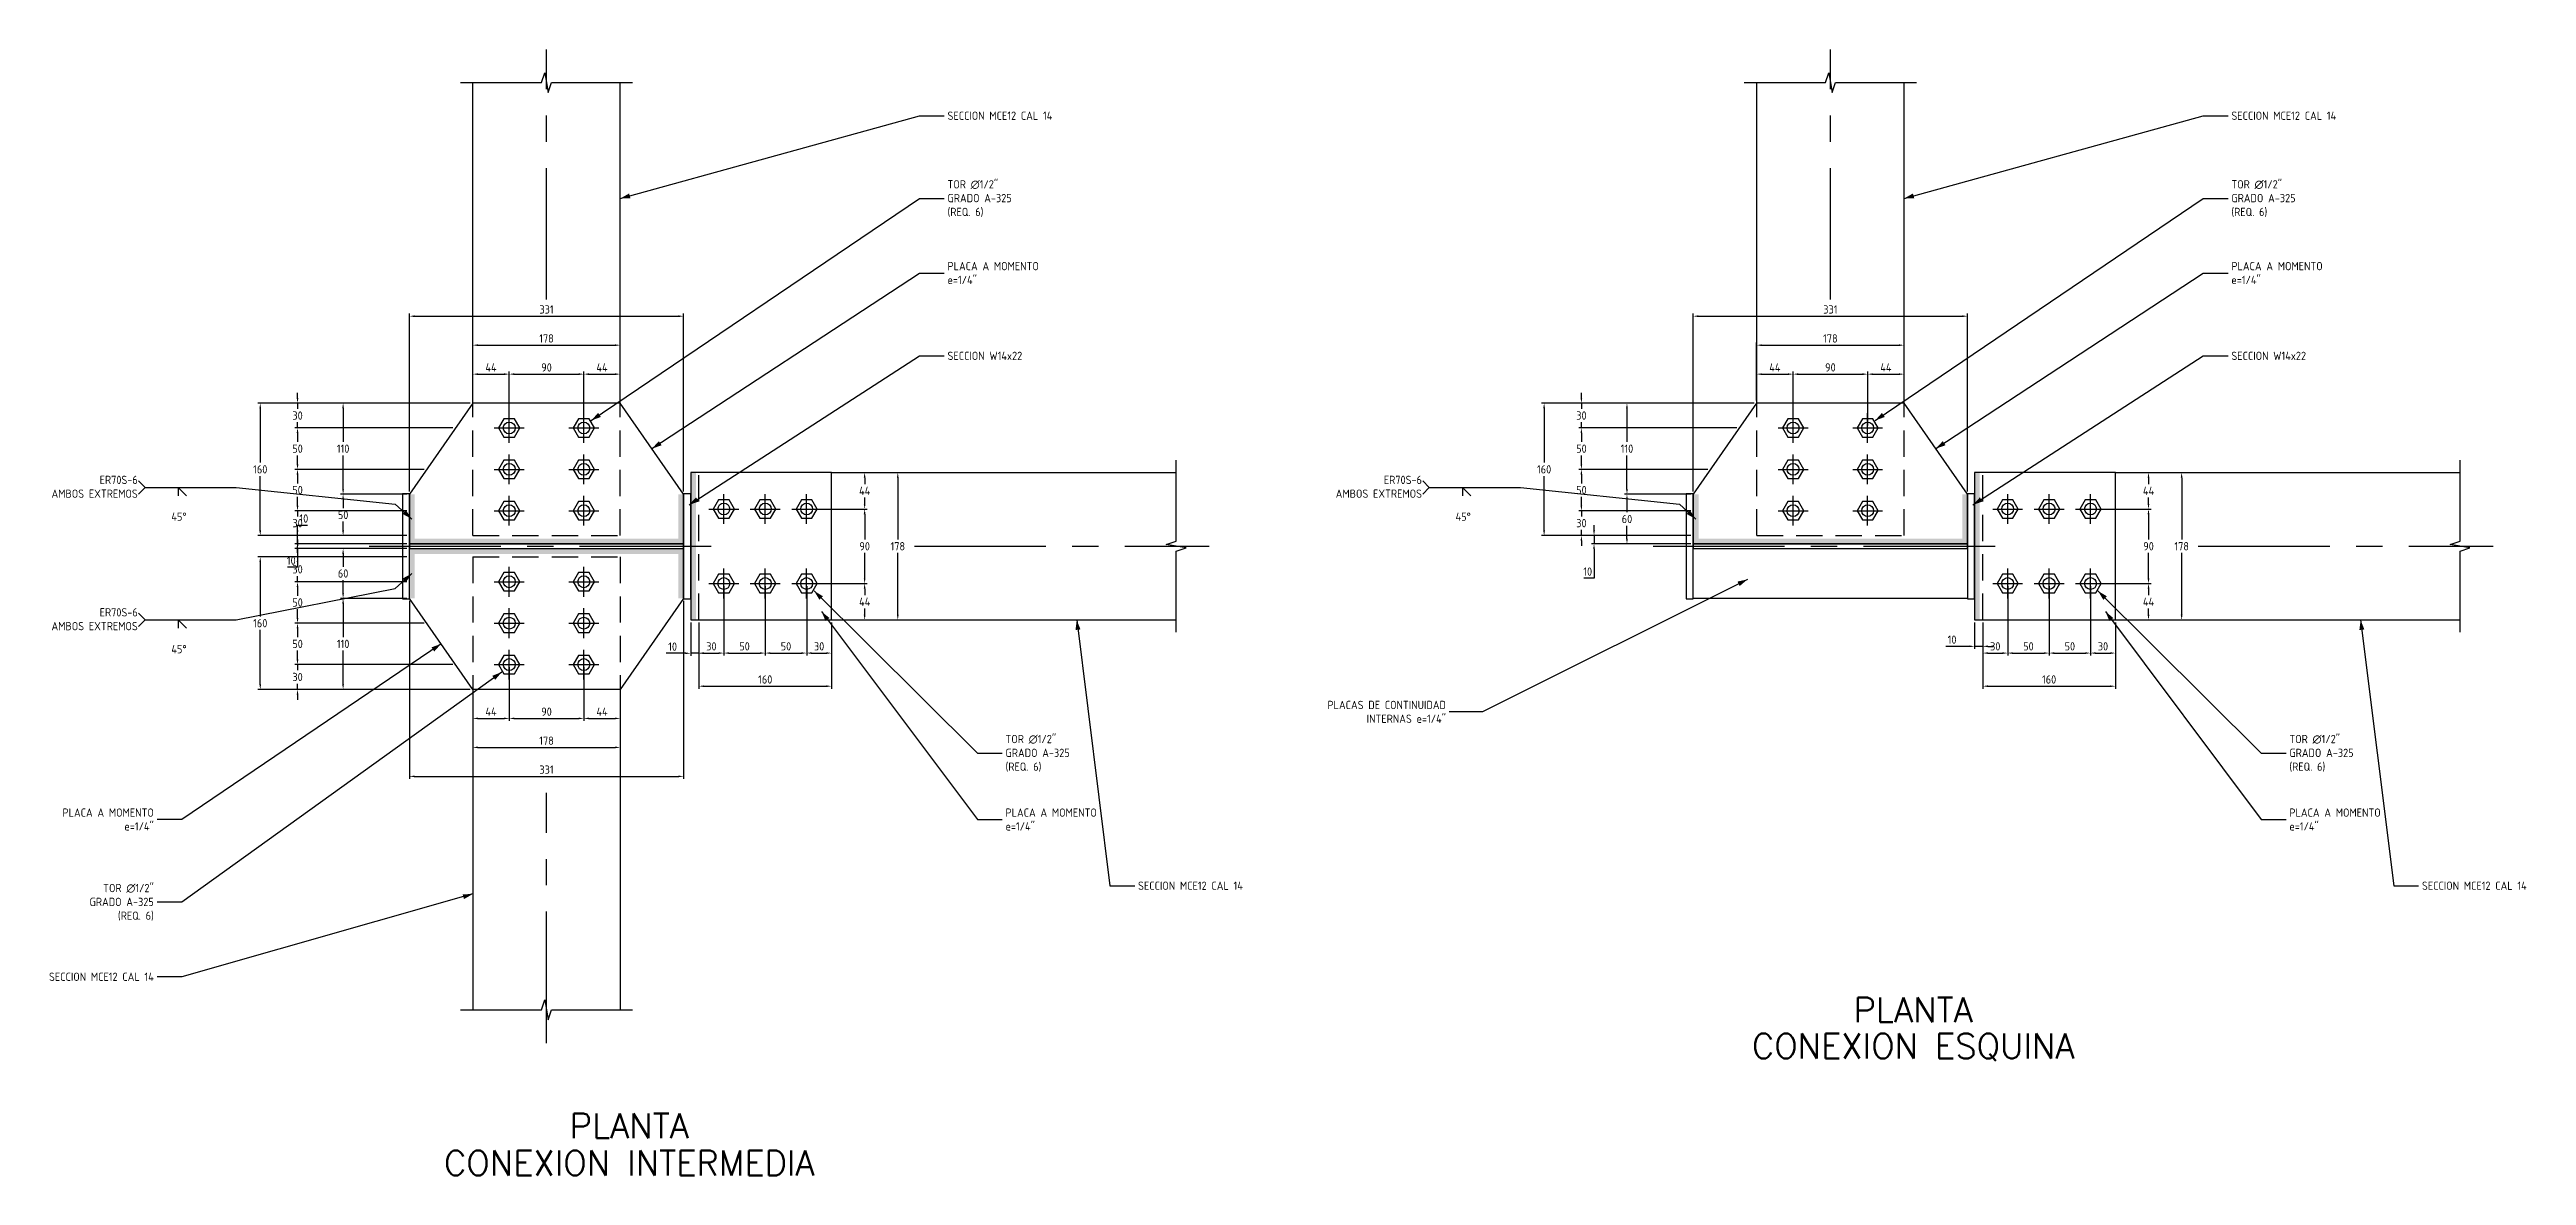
# Model space of a CAD drawing. Header units: millimetres. Extents: x 654 to 11880, y -1480 to 1529.
# Drawn here: x 3295 to 6284, y -631 to 729 of the extents above; entities that cross this region are included whole.
import ezdxf

# ---------------------------------------------------------------- set-up
doc = ezdxf.new("R2010")
doc.units = ezdxf.units.MM
doc.header["$LTSCALE"] = 5
doc.linetypes.add('CENTER', pattern=[50.8, 31.75, -6.35, 6.35, -6.35])
doc.linetypes.add('HIDDEN', pattern=[9.525, 6.35, -3.175])
doc.layers.add('TRAZO-01', color=8, linetype='Continuous')
doc.layers.add('TRAZOS-01', color=8, linetype='Continuous')
doc.styles.add('ISO Proportional', font='isocp.shx')
doc.styles.add('X200-000', font='simplex.shx')
doc.dimstyles.new('STD 05', dxfattribs={"dimscale": 5, "dimtxt": 2, "dimasz": 1.25, "dimexe": 0.625, "dimexo": 0.625, "dimtad": 1, "dimzin": 12, "dimtxsty": 'ISO Proportional', "dimcen": 2.5, "dimclrt": 2, "dimazin": 3, "dimtfac": 1, "dimtmove": 0, "dimatfit": 1})

msp = doc.modelspace()

# ---------------------------------------------------------------- texts
at = {"layer": 'TRAZO-01', "color": 7, "char_height": 30, "attachment_point": 5, "style": 'X200-000'}
for s, insert in [('PLANTA', (5544.089, -431.009)), ('CONEXION ESQUINA', (5544.089, -476.009)), ('PLANTA', (3994.487, -571.009)), ('CONEXION INTERMEDIA', (3994.487, -616.009))]:
    msp.add_mtext(s, dxfattribs=dict(at, insert=insert))
at = {"layer": 'TRAZOS-01', "color": 2, "char_height": 10, "style": 'ISO Proportional'}
for s, insert, attachment_point in [('SECCION MCE12 CAL 14', (4378.487, 648.991), 4), ('SECCION MCE12 CAL 14', (5928.089, 648.991), 4), ('TOR ∅1/2"\\PGRADO A-325\\P(REQ. 6)', (4378.487, 548.991), 4), ('TOR ∅1/2"\\PGRADO A-325\\P(REQ. 6)', (5928.089, 548.991), 4), ('PLACA A MOMENTO\\Pe=1/4"', (4378.487, 458.991), 4), ('PLACA A MOMENTO\\Pe=1/4"', (5928.089, 458.991), 4), ('SECCION W14x22', (4378.487, 358.991), 4), ('SECCION W14x22', (5928.089, 358.991), 4), ('PLACAS DE CONTINUIDAD\\PINTERNAS e=1/4"', (4980.089, -71.009), 6), ('TOR ∅1/2"\\PGRADO A-325\\P(REQ. 6)', (4448.487, -121.009), 4), ('TOR ∅1/2"\\PGRADO A-325\\P(REQ. 6)', (5998.089, -121.009), 4), ('PLACA A MOMENTO\\Pe=1/4"', (3420.487, -201.009), 6), ('PLACA A MOMENTO\\Pe=1/4"', (4448.487, -201.009), 4), ('PLACA A MOMENTO\\Pe=1/4"', (5998.089, -201.009), 4), ('TOR ∅1/2"\\PGRADO A-325\\P(REQ. 6)', (3420.487, -301.009), 6), ('SECCION MCE12 CAL 14', (4608.487, -281.009), 4), ('SECCION MCE12 CAL 14', (6158.089, -281.009), 4), ('SECCION MCE12 CAL 14', (3420.487, -391.009), 6)]:
    msp.add_mtext(s, dxfattribs=dict(at, insert=insert, attachment_point=attachment_point))
at = {"layer": 'TRAZOS-01', "color": 5, "char_height": 10, "style": 'ISO Proportional'}
for s, insert, attachment_point in [('ER70S-6\\PAMBOS EXTREMOS', (3401.14, 200.85), 6), ('ER70S-6\\PAMBOS EXTREMOS', (4951.14, 200.85), 6), (' \\P45°', (3450.9, 173.05), 5), (' \\P45°', (5000.9, 173.05), 5), ('ER70S-6\\PAMBOS EXTREMOS', (3401.14, 40.85), 6), (' \\P45°', (3450.9, 13.05), 5)]:
    msp.add_mtext(s, dxfattribs=dict(at, insert=insert, attachment_point=attachment_point))

# ---------------------------------------------------------------- blocks, each defined once
blk = doc.blocks.new('*D68')
at = {"layer": 'Defpoints', "color": 0, "transparency": 16777216}
for p in [(5198.6, 191.9), (5278.6, 191.9), (5278.6, 131.9)]:
    blk.add_point(p, dxfattribs=at)
at = {"layer": 'TRAZO-01', "color": 0, "lineweight": -2, "transparency": 16777216}
for p, q in [((5275.5, 191.9), (5195.5, 191.9)), ((5198.6, 185.6), (5198.6, 170)), ((5198.6, 138.1), (5198.6, 153.8)), ((5275.5, 131.9), (5195.5, 131.9))]:
    blk.add_line(p, q, dxfattribs=at)
at = {"layer": 'TRAZO-01', "color": 0, "transparency": 16777216}
for points in [[(5197.5, 185.6), (5199.6, 185.6), (5198.6, 191.9)], [(5197.5, 138.1), (5199.6, 138.1), (5198.6, 131.9)]]:
    blk.add_solid(points, dxfattribs=at)
at = {"layer": 'TRAZO-01', "color": 2, "transparency": 16777216, "insert": (5198.6, 161.9), "char_height": 10, "attachment_point": 5, "style": 'ISO Proportional'}
blk.add_mtext('60', dxfattribs=at)
blk = doc.blocks.new('*D69')
at = {"layer": 'Defpoints', "color": 0, "transparency": 16777216}
for p in [(5198.6, 301.9), (5355.1, 301.9), (5278.6, 191.9)]:
    blk.add_point(p, dxfattribs=at)
at = {"layer": 'TRAZO-01', "color": 0, "lineweight": -2, "transparency": 16777216}
for p, q in [((5352, 301.9), (5195.5, 301.9)), ((5198.6, 295.6), (5198.6, 255)), ((5198.6, 198.1), (5198.6, 238.8)), ((5275.5, 191.9), (5195.5, 191.9))]:
    blk.add_line(p, q, dxfattribs=at)
at = {"layer": 'TRAZO-01', "color": 0, "transparency": 16777216}
for points in [[(5197.5, 295.6), (5199.6, 295.6), (5198.6, 301.9)], [(5197.5, 198.1), (5199.6, 198.1), (5198.6, 191.9)]]:
    blk.add_solid(points, dxfattribs=at)
at = {"layer": 'TRAZO-01', "color": 2, "transparency": 16777216, "insert": (5198.6, 246.9), "char_height": 10, "attachment_point": 5, "style": 'ISO Proportional'}
blk.add_mtext('110', dxfattribs=at)
blk = doc.blocks.new('*D70')
at = {"layer": 'Defpoints', "color": 0, "transparency": 16777216}
for p in [(5158.8, 141.9), (5278.6, 141.9), (5278.6, 131.9)]:
    blk.add_point(p, dxfattribs=at)
at = {"layer": 'TRAZO-01', "color": 0, "lineweight": -2, "transparency": 16777216}
for p, q in [((5158.8, 148.1), (5158.8, 154.4)), ((5275.5, 141.9), (5155.7, 141.9)), ((5275.5, 131.9), (5155.7, 131.9)), ((5158.8, 141.9), (5158.8, 131.9)), ((5158.8, 125.6), (5158.8, 90.3)), ((5158.8, 90.3), (5146.7, 90.3))]:
    blk.add_line(p, q, dxfattribs=at)
at = {"layer": 'TRAZO-01', "color": 0, "transparency": 16777216}
for points in [[(5157.8, 148.1), (5159.9, 148.1), (5158.8, 141.9)], [(5157.8, 125.6), (5159.9, 125.6), (5158.8, 131.9)]]:
    blk.add_solid(points, dxfattribs=at)
at = {"layer": 'TRAZO-01', "color": 2, "transparency": 16777216, "insert": (5151.2, 98.4), "char_height": 10, "attachment_point": 5, "style": 'ISO Proportional'}
blk.add_mtext('10', dxfattribs=at)
blk = doc.blocks.new('*D71')
at = {"layer": 'Defpoints', "color": 0, "transparency": 16777216}
for p in [(5143.6, 171.9), (5278.6, 171.9), (5278.6, 141.9)]:
    blk.add_point(p, dxfattribs=at)
at = {"layer": 'TRAZO-01', "color": 0, "lineweight": -2, "transparency": 16777216}
for p, q in [((5143.6, 178.1), (5143.6, 184.4)), ((5275.5, 171.9), (5140.5, 171.9)), ((5143.6, 171.9), (5143.6, 165)), ((5275.5, 141.9), (5140.5, 141.9)), ((5143.6, 141.9), (5143.6, 148.8)), ((5143.6, 135.6), (5143.6, 129.4))]:
    blk.add_line(p, q, dxfattribs=at)
at = {"layer": 'TRAZO-01', "color": 0, "transparency": 16777216}
for points in [[(5142.5, 178.1), (5144.6, 178.1), (5143.6, 171.9)], [(5142.5, 135.6), (5144.6, 135.6), (5143.6, 141.9)]]:
    blk.add_solid(points, dxfattribs=at)
at = {"layer": 'TRAZO-01', "color": 2, "transparency": 16777216, "insert": (5143.6, 156.9), "char_height": 10, "attachment_point": 5, "style": 'ISO Proportional'}
blk.add_mtext('30', dxfattribs=at)
blk = doc.blocks.new('*D72')
at = {"layer": 'Defpoints', "color": 0, "transparency": 16777216}
for p in [(5143.6, 221.9), (5299.5, 221.9), (5278.6, 171.9)]:
    blk.add_point(p, dxfattribs=at)
at = {"layer": 'TRAZO-01', "color": 0, "lineweight": -2, "transparency": 16777216}
for p, q in [((5296.3, 221.9), (5140.5, 221.9)), ((5143.6, 215.6), (5143.6, 205)), ((5143.6, 178.1), (5143.6, 188.8)), ((5275.5, 171.9), (5140.5, 171.9))]:
    blk.add_line(p, q, dxfattribs=at)
at = {"layer": 'TRAZO-01', "color": 0, "transparency": 16777216}
for points in [[(5142.5, 215.6), (5144.6, 215.6), (5143.6, 221.9)], [(5142.5, 178.1), (5144.6, 178.1), (5143.6, 171.9)]]:
    blk.add_solid(points, dxfattribs=at)
at = {"layer": 'TRAZO-01', "color": 2, "transparency": 16777216, "insert": (5143.6, 196.9), "char_height": 10, "attachment_point": 5, "style": 'ISO Proportional'}
blk.add_mtext('50', dxfattribs=at)
blk = doc.blocks.new('*D73')
at = {"layer": 'Defpoints', "color": 0, "transparency": 16777216}
for p in [(5143.6, 271.9), (5334.2, 271.9), (5299.5, 221.9)]:
    blk.add_point(p, dxfattribs=at)
at = {"layer": 'TRAZO-01', "color": 0, "lineweight": -2, "transparency": 16777216}
for p, q in [((5331.1, 271.9), (5140.5, 271.9)), ((5143.6, 265.6), (5143.6, 255)), ((5296.3, 221.9), (5140.5, 221.9)), ((5143.6, 228.1), (5143.6, 238.8))]:
    blk.add_line(p, q, dxfattribs=at)
at = {"layer": 'TRAZO-01', "color": 0, "transparency": 16777216}
for points in [[(5142.5, 265.6), (5144.6, 265.6), (5143.6, 271.9)], [(5142.5, 228.1), (5144.6, 228.1), (5143.6, 221.9)]]:
    blk.add_solid(points, dxfattribs=at)
at = {"layer": 'TRAZO-01', "color": 2, "transparency": 16777216, "insert": (5143.6, 246.9), "char_height": 10, "attachment_point": 5, "style": 'ISO Proportional'}
blk.add_mtext('50', dxfattribs=at)
blk = doc.blocks.new('*D74')
at = {"layer": 'Defpoints', "color": 0, "transparency": 16777216}
for p in [(5143.6, 301.9), (5355.1, 301.9), (5334.2, 271.9)]:
    blk.add_point(p, dxfattribs=at)
at = {"layer": 'TRAZO-01', "color": 0, "lineweight": -2, "transparency": 16777216}
for p, q in [((5352, 301.9), (5140.5, 301.9)), ((5143.6, 308.1), (5143.6, 314.4)), ((5143.6, 301.9), (5143.6, 295)), ((5331.1, 271.9), (5140.5, 271.9)), ((5143.6, 271.9), (5143.6, 278.8)), ((5143.6, 265.6), (5143.6, 259.4))]:
    blk.add_line(p, q, dxfattribs=at)
at = {"layer": 'TRAZO-01', "color": 0, "transparency": 16777216}
for points in [[(5142.5, 308.1), (5144.6, 308.1), (5143.6, 301.9)], [(5142.5, 265.6), (5144.6, 265.6), (5143.6, 271.9)]]:
    blk.add_solid(points, dxfattribs=at)
at = {"layer": 'TRAZO-01', "color": 2, "transparency": 16777216, "insert": (5143.6, 286.9), "char_height": 10, "attachment_point": 5, "style": 'ISO Proportional'}
blk.add_mtext('30', dxfattribs=at)
blk = doc.blocks.new('*D75')
at = {"layer": 'Defpoints', "color": 0, "transparency": 16777216}
for p in [(5098.6, 301.9), (5355.1, 301.9), (5278.6, 141.9)]:
    blk.add_point(p, dxfattribs=at)
at = {"layer": 'TRAZO-01', "color": 0, "lineweight": -2, "transparency": 16777216}
for p, q in [((5352, 301.9), (5095.5, 301.9)), ((5098.6, 295.6), (5098.6, 230)), ((5098.6, 148.1), (5098.6, 213.8)), ((5275.5, 141.9), (5095.5, 141.9))]:
    blk.add_line(p, q, dxfattribs=at)
at = {"layer": 'TRAZO-01', "color": 0, "transparency": 16777216}
for points in [[(5097.5, 295.6), (5099.6, 295.6), (5098.6, 301.9)], [(5097.5, 148.1), (5099.6, 148.1), (5098.6, 141.9)]]:
    blk.add_solid(points, dxfattribs=at)
at = {"layer": 'TRAZO-01', "color": 2, "transparency": 16777216, "insert": (5098.6, 221.9), "char_height": 10, "attachment_point": 5, "style": 'ISO Proportional'}
blk.add_mtext('160', dxfattribs=at)
blk = doc.blocks.new('*D76')
at = {"layer": 'Defpoints', "color": 0, "transparency": 16777216}
for p in [(5399.1, 336.9), (5355.1, 301.9), (5399.1, 271.9)]:
    blk.add_point(p, dxfattribs=at)
at = {"layer": 'TRAZO-01', "color": 0, "lineweight": -2, "transparency": 16777216}
for p, q in [((5355.1, 305), (5355.1, 340)), ((5361.3, 336.9), (5392.8, 336.9)), ((5399.1, 275), (5399.1, 340))]:
    blk.add_line(p, q, dxfattribs=at)
at = {"layer": 'TRAZO-01', "color": 0, "transparency": 16777216}
for points in [[(5361.3, 337.9), (5361.3, 335.8), (5355.1, 336.9)], [(5392.8, 337.9), (5392.8, 335.8), (5399.1, 336.9)]]:
    blk.add_solid(points, dxfattribs=at)
at = {"layer": 'TRAZO-01', "color": 2, "transparency": 16777216, "insert": (5377.1, 345), "char_height": 10, "attachment_point": 5, "style": 'ISO Proportional'}
blk.add_mtext('44', dxfattribs=at)
blk = doc.blocks.new('*D77')
at = {"layer": 'Defpoints', "color": 0, "transparency": 16777216}
for p in [(5489.1, 336.9), (5399.1, 271.9), (5489.1, 271.9)]:
    blk.add_point(p, dxfattribs=at)
at = {"layer": 'TRAZO-01', "color": 0, "lineweight": -2, "transparency": 16777216}
for p, q in [((5399.1, 275), (5399.1, 340)), ((5405.3, 336.9), (5482.8, 336.9)), ((5489.1, 275), (5489.1, 340))]:
    blk.add_line(p, q, dxfattribs=at)
at = {"layer": 'TRAZO-01', "color": 0, "transparency": 16777216}
for points in [[(5405.3, 337.9), (5405.3, 335.8), (5399.1, 336.9)], [(5482.8, 337.9), (5482.8, 335.8), (5489.1, 336.9)]]:
    blk.add_solid(points, dxfattribs=at)
at = {"layer": 'TRAZO-01', "color": 2, "transparency": 16777216, "insert": (5444.1, 345), "char_height": 10, "attachment_point": 5, "style": 'ISO Proportional'}
blk.add_mtext('90', dxfattribs=at)
blk = doc.blocks.new('*D78')
at = {"layer": 'Defpoints', "color": 0, "transparency": 16777216}
for p in [(5533.1, 336.9), (5533.1, 301.9), (5489.1, 271.9)]:
    blk.add_point(p, dxfattribs=at)
at = {"layer": 'TRAZO-01', "color": 0, "lineweight": -2, "transparency": 16777216}
for p, q in [((5489.1, 275), (5489.1, 340)), ((5495.3, 336.9), (5526.8, 336.9)), ((5533.1, 305), (5533.1, 340))]:
    blk.add_line(p, q, dxfattribs=at)
at = {"layer": 'TRAZO-01', "color": 0, "transparency": 16777216}
for points in [[(5495.3, 337.9), (5495.3, 335.8), (5489.1, 336.9)], [(5526.8, 337.9), (5526.8, 335.8), (5533.1, 336.9)]]:
    blk.add_solid(points, dxfattribs=at)
at = {"layer": 'TRAZO-01', "color": 2, "transparency": 16777216, "insert": (5511.1, 345), "char_height": 10, "attachment_point": 5, "style": 'ISO Proportional'}
blk.add_mtext('44', dxfattribs=at)
blk = doc.blocks.new('*D79')
at = {"layer": 'Defpoints', "color": 0, "transparency": 16777216}
for p in [(5533.1, 371.9), (5355.1, 301.9), (5533.1, 301.9)]:
    blk.add_point(p, dxfattribs=at)
at = {"layer": 'TRAZO-01', "color": 0, "lineweight": -2, "transparency": 16777216}
for p, q in [((5355.1, 305), (5355.1, 375)), ((5361.3, 371.9), (5526.8, 371.9)), ((5533.1, 305), (5533.1, 375))]:
    blk.add_line(p, q, dxfattribs=at)
at = {"layer": 'TRAZO-01', "color": 0, "transparency": 16777216}
for points in [[(5361.3, 372.9), (5361.3, 370.8), (5355.1, 371.9)], [(5526.8, 372.9), (5526.8, 370.8), (5533.1, 371.9)]]:
    blk.add_solid(points, dxfattribs=at)
at = {"layer": 'TRAZO-01', "color": 2, "transparency": 16777216, "insert": (5444.1, 380), "char_height": 10, "attachment_point": 5, "style": 'ISO Proportional'}
blk.add_mtext('178', dxfattribs=at)
blk = doc.blocks.new('*D80')
at = {"layer": 'Defpoints', "color": 0, "transparency": 16777216}
for p in [(5609.6, 406.9), (5278.6, 191.9), (5609.6, 191.9)]:
    blk.add_point(p, dxfattribs=at)
at = {"layer": 'TRAZO-01', "color": 0, "lineweight": -2, "transparency": 16777216}
for p, q in [((5278.6, 195), (5278.6, 410)), ((5284.8, 406.9), (5603.3, 406.9)), ((5609.6, 195), (5609.6, 410))]:
    blk.add_line(p, q, dxfattribs=at)
at = {"layer": 'TRAZO-01', "color": 0, "transparency": 16777216}
for points in [[(5284.8, 407.9), (5284.8, 405.8), (5278.6, 406.9)], [(5603.3, 407.9), (5603.3, 405.8), (5609.6, 406.9)]]:
    blk.add_solid(points, dxfattribs=at)
at = {"layer": 'TRAZO-01', "color": 2, "transparency": 16777216, "insert": (5444.1, 415), "char_height": 10, "attachment_point": 5, "style": 'ISO Proportional'}
blk.add_mtext('331', dxfattribs=at)
blk = doc.blocks.new('*D81')
at = {"layer": 'Defpoints', "color": 0, "transparency": 16777216}
for p in [(5618.1, 40), (5628.1, 40), (5628.1, 8.1)]:
    blk.add_point(p, dxfattribs=at)
at = {"layer": 'TRAZO-01', "color": 0, "lineweight": -2, "transparency": 16777216}
for p, q in [((5618.1, 36.9), (5618.1, 5)), ((5628.1, 36.9), (5628.1, 5)), ((5611.8, 8.1), (5583.4, 8.1)), ((5628.1, 8.1), (5618.1, 8.1)), ((5634.3, 8.1), (5640.6, 8.1))]:
    blk.add_line(p, q, dxfattribs=at)
at = {"layer": 'TRAZO-01', "color": 0, "transparency": 16777216}
for points in [[(5611.8, 9.2), (5611.8, 7.1), (5618.1, 8.1)], [(5634.3, 9.2), (5634.3, 7.1), (5628.1, 8.1)]]:
    blk.add_solid(points, dxfattribs=at)
at = {"layer": 'TRAZO-01', "color": 2, "transparency": 16777216, "insert": (5591, 16.2), "char_height": 10, "attachment_point": 5, "style": 'ISO Proportional'}
blk.add_mtext('10', dxfattribs=at)
blk = doc.blocks.new('*D82')
at = {"layer": 'Defpoints', "color": 0, "transparency": 16777216}
for p in [(5658.1, 84), (5628.1, 40), (5658.1, 0)]:
    blk.add_point(p, dxfattribs=at)
at = {"layer": 'TRAZO-01', "color": 0, "lineweight": -2, "transparency": 16777216}
for p, q in [((5658.1, 80.9), (5658.1, -3.1)), ((5628.1, 36.9), (5628.1, -3.1)), ((5634.3, 0), (5651.8, 0))]:
    blk.add_line(p, q, dxfattribs=at)
at = {"layer": 'TRAZO-01', "color": 0, "transparency": 16777216}
for points in [[(5634.3, 1), (5634.3, -1.1), (5628.1, 0)], [(5651.8, 1), (5651.8, -1.1), (5658.1, 0)]]:
    blk.add_solid(points, dxfattribs=at)
at = {"layer": 'TRAZO-01', "color": 2, "transparency": 16777216, "insert": (5643.1, 8.1), "char_height": 10, "attachment_point": 5, "style": 'ISO Proportional'}
blk.add_mtext('30', dxfattribs=at)
blk = doc.blocks.new('*D83')
at = {"layer": 'Defpoints', "color": 0, "transparency": 16777216}
for p in [(5658.1, 84), (5708.1, 84), (5708.1, 0)]:
    blk.add_point(p, dxfattribs=at)
at = {"layer": 'TRAZO-01', "color": 0, "lineweight": -2, "transparency": 16777216}
for p, q in [((5658.1, 80.9), (5658.1, -3.1)), ((5708.1, 80.9), (5708.1, -3.1)), ((5664.3, 0), (5701.8, 0))]:
    blk.add_line(p, q, dxfattribs=at)
at = {"layer": 'TRAZO-01', "color": 0, "transparency": 16777216}
for points in [[(5664.3, 1), (5664.3, -1.1), (5658.1, 0)], [(5701.8, 1), (5701.8, -1.1), (5708.1, 0)]]:
    blk.add_solid(points, dxfattribs=at)
at = {"layer": 'TRAZO-01', "color": 2, "transparency": 16777216, "insert": (5683.1, 8.1), "char_height": 10, "attachment_point": 5, "style": 'ISO Proportional'}
blk.add_mtext('50', dxfattribs=at)
blk = doc.blocks.new('*D84')
at = {"layer": 'Defpoints', "color": 0, "transparency": 16777216}
for p in [(5708.1, 84), (5758.1, 84), (5758.1, 0)]:
    blk.add_point(p, dxfattribs=at)
at = {"layer": 'TRAZO-01', "color": 0, "lineweight": -2, "transparency": 16777216}
for p, q in [((5708.1, 80.9), (5708.1, -3.1)), ((5758.1, 80.9), (5758.1, -3.1)), ((5714.3, 0), (5751.8, 0))]:
    blk.add_line(p, q, dxfattribs=at)
at = {"layer": 'TRAZO-01', "color": 0, "transparency": 16777216}
for points in [[(5714.3, 1), (5714.3, -1.1), (5708.1, 0)], [(5751.8, 1), (5751.8, -1.1), (5758.1, 0)]]:
    blk.add_solid(points, dxfattribs=at)
at = {"layer": 'TRAZO-01', "color": 2, "transparency": 16777216, "insert": (5733.1, 8.1), "char_height": 10, "attachment_point": 5, "style": 'ISO Proportional'}
blk.add_mtext('50', dxfattribs=at)
blk = doc.blocks.new('*D85')
at = {"layer": 'Defpoints', "color": 0, "transparency": 16777216}
for p in [(5758.1, 84), (5788.1, 40), (5788.1, 0)]:
    blk.add_point(p, dxfattribs=at)
at = {"layer": 'TRAZO-01', "color": 0, "lineweight": -2, "transparency": 16777216}
for p, q in [((5758.1, 80.9), (5758.1, -3.1)), ((5788.1, 36.9), (5788.1, -3.1)), ((5764.3, 0), (5781.8, 0))]:
    blk.add_line(p, q, dxfattribs=at)
at = {"layer": 'TRAZO-01', "color": 0, "transparency": 16777216}
for points in [[(5764.3, 1), (5764.3, -1.1), (5758.1, 0)], [(5781.8, 1), (5781.8, -1.1), (5788.1, 0)]]:
    blk.add_solid(points, dxfattribs=at)
at = {"layer": 'TRAZO-01', "color": 2, "transparency": 16777216, "insert": (5773.1, 8.1), "char_height": 10, "attachment_point": 5, "style": 'ISO Proportional'}
blk.add_mtext('30', dxfattribs=at)
blk = doc.blocks.new('*D86')
at = {"layer": 'Defpoints', "color": 0, "transparency": 16777216}
for p in [(5628.1, 40), (5788.1, 40), (5788.1, -40)]:
    blk.add_point(p, dxfattribs=at)
at = {"layer": 'TRAZO-01', "color": 0, "lineweight": -2, "transparency": 16777216}
for p, q in [((5628.1, 36.9), (5628.1, -43.1)), ((5788.1, 36.9), (5788.1, -43.1)), ((5634.3, -40), (5781.8, -40))]:
    blk.add_line(p, q, dxfattribs=at)
at = {"layer": 'TRAZO-01', "color": 0, "transparency": 16777216}
for points in [[(5634.3, -39), (5634.3, -41.1), (5628.1, -40)], [(5781.8, -39), (5781.8, -41.1), (5788.1, -40)]]:
    blk.add_solid(points, dxfattribs=at)
at = {"layer": 'TRAZO-01', "color": 2, "transparency": 16777216, "insert": (5708.1, -31.9), "char_height": 10, "attachment_point": 5, "style": 'ISO Proportional'}
blk.add_mtext('160', dxfattribs=at)
blk = doc.blocks.new('*D87')
at = {"layer": 'Defpoints', "color": 0, "transparency": 16777216}
for p in [(5758.1, 84), (5828.1, 84), (5788.1, 40)]:
    blk.add_point(p, dxfattribs=at)
at = {"layer": 'TRAZO-01', "color": 0, "lineweight": -2, "transparency": 16777216}
for p, q in [((5761.2, 84), (5831.2, 84)), ((5828.1, 77.7), (5828.1, 70.1)), ((5791.2, 40), (5831.2, 40)), ((5828.1, 46.2), (5828.1, 53.9))]:
    blk.add_line(p, q, dxfattribs=at)
at = {"layer": 'TRAZO-01', "color": 0, "transparency": 16777216}
for points in [[(5827, 77.7), (5829.1, 77.7), (5828.1, 84)], [(5827, 46.2), (5829.1, 46.2), (5828.1, 40)]]:
    blk.add_solid(points, dxfattribs=at)
at = {"layer": 'TRAZO-01', "color": 2, "transparency": 16777216, "insert": (5828.1, 62), "char_height": 10, "attachment_point": 5, "style": 'ISO Proportional'}
blk.add_mtext('44', dxfattribs=at)
blk = doc.blocks.new('*D88')
at = {"layer": 'Defpoints', "color": 0, "transparency": 16777216}
for p in [(5758.1, 174), (5828.1, 174), (5758.1, 84)]:
    blk.add_point(p, dxfattribs=at)
at = {"layer": 'TRAZO-01', "color": 0, "lineweight": -2, "transparency": 16777216}
for p, q in [((5761.2, 174), (5831.2, 174)), ((5828.1, 167.7), (5828.1, 137.1)), ((5828.1, 90.2), (5828.1, 120.9)), ((5761.2, 84), (5831.2, 84))]:
    blk.add_line(p, q, dxfattribs=at)
at = {"layer": 'TRAZO-01', "color": 0, "transparency": 16777216}
for points in [[(5827, 167.7), (5829.1, 167.7), (5828.1, 174)], [(5827, 90.2), (5829.1, 90.2), (5828.1, 84)]]:
    blk.add_solid(points, dxfattribs=at)
at = {"layer": 'TRAZO-01', "color": 2, "transparency": 16777216, "insert": (5828.1, 129), "char_height": 10, "attachment_point": 5, "style": 'ISO Proportional'}
blk.add_mtext('90', dxfattribs=at)
blk = doc.blocks.new('*D89')
at = {"layer": 'Defpoints', "color": 0, "transparency": 16777216}
for p in [(5788.1, 218), (5828.1, 218), (5758.1, 174)]:
    blk.add_point(p, dxfattribs=at)
at = {"layer": 'TRAZO-01', "color": 0, "lineweight": -2, "transparency": 16777216}
for p, q in [((5791.2, 218), (5831.2, 218)), ((5828.1, 211.7), (5828.1, 204.1)), ((5828.1, 180.2), (5828.1, 187.9)), ((5761.2, 174), (5831.2, 174))]:
    blk.add_line(p, q, dxfattribs=at)
at = {"layer": 'TRAZO-01', "color": 0, "transparency": 16777216}
for points in [[(5827, 211.7), (5829.1, 211.7), (5828.1, 218)], [(5827, 180.2), (5829.1, 180.2), (5828.1, 174)]]:
    blk.add_solid(points, dxfattribs=at)
at = {"layer": 'TRAZO-01', "color": 2, "transparency": 16777216, "insert": (5828.1, 196), "char_height": 10, "attachment_point": 5, "style": 'ISO Proportional'}
blk.add_mtext('44', dxfattribs=at)
blk = doc.blocks.new('*D90')
at = {"layer": 'Defpoints', "color": 0, "transparency": 16777216}
for p in [(5788.1, 218), (5868.1, 218), (5788.1, 40)]:
    blk.add_point(p, dxfattribs=at)
at = {"layer": 'TRAZO-01', "color": 0, "lineweight": -2, "transparency": 16777216}
for p, q in [((5791.2, 218), (5871.2, 218)), ((5868.1, 211.7), (5868.1, 137.1)), ((5868.1, 46.2), (5868.1, 120.9)), ((5791.2, 40), (5871.2, 40))]:
    blk.add_line(p, q, dxfattribs=at)
at = {"layer": 'TRAZO-01', "color": 0, "transparency": 16777216}
for points in [[(5867, 211.7), (5869.1, 211.7), (5868.1, 218)], [(5867, 46.2), (5869.1, 46.2), (5868.1, 40)]]:
    blk.add_solid(points, dxfattribs=at)
at = {"layer": 'TRAZO-01', "color": 2, "transparency": 16777216, "insert": (5868.1, 129), "char_height": 10, "attachment_point": 5, "style": 'ISO Proportional'}
blk.add_mtext('178', dxfattribs=at)
blk = doc.blocks.new('*D91')
at = {"layer": 'Defpoints', "color": 0, "transparency": 16777216}
for p in [(3649, 191.9), (3729, 191.9), (3729, 141.9)]:
    blk.add_point(p, dxfattribs=at)
at = {"layer": 'TRAZO-01', "color": 0, "lineweight": -2, "transparency": 16777216}
for p, q in [((3725.9, 191.9), (3645.9, 191.9)), ((3649, 185.6), (3649, 175)), ((3649, 148.1), (3649, 158.8)), ((3725.9, 141.9), (3645.9, 141.9))]:
    blk.add_line(p, q, dxfattribs=at)
at = {"layer": 'TRAZO-01', "color": 0, "transparency": 16777216}
for points in [[(3647.9, 185.6), (3650, 185.6), (3649, 191.9)], [(3647.9, 148.1), (3650, 148.1), (3649, 141.9)]]:
    blk.add_solid(points, dxfattribs=at)
at = {"layer": 'TRAZO-01', "color": 2, "transparency": 16777216, "insert": (3649, 166.9), "char_height": 10, "attachment_point": 5, "style": 'ISO Proportional'}
blk.add_mtext('50', dxfattribs=at)
blk = doc.blocks.new('*D92')
at = {"layer": 'Defpoints', "color": 0, "transparency": 16777216}
for p in [(3649, 301.9), (3805.5, 301.9), (3729, 191.9)]:
    blk.add_point(p, dxfattribs=at)
at = {"layer": 'TRAZO-01', "color": 0, "lineweight": -2, "transparency": 16777216}
for p, q in [((3802.4, 301.9), (3645.9, 301.9)), ((3649, 295.6), (3649, 255)), ((3649, 198.1), (3649, 238.8)), ((3725.9, 191.9), (3645.9, 191.9))]:
    blk.add_line(p, q, dxfattribs=at)
at = {"layer": 'TRAZO-01', "color": 0, "transparency": 16777216}
for points in [[(3647.9, 295.6), (3650, 295.6), (3649, 301.9)], [(3647.9, 198.1), (3650, 198.1), (3649, 191.9)]]:
    blk.add_solid(points, dxfattribs=at)
at = {"layer": 'TRAZO-01', "color": 2, "transparency": 16777216, "insert": (3649, 246.9), "char_height": 10, "attachment_point": 5, "style": 'ISO Proportional'}
blk.add_mtext('110', dxfattribs=at)
blk = doc.blocks.new('*D93')
at = {"layer": 'Defpoints', "color": 0, "transparency": 16777216}
for p in [(3594, 141.9), (3729, 141.9), (3729, 131.9)]:
    blk.add_point(p, dxfattribs=at)
at = {"layer": 'TRAZO-01', "color": 0, "lineweight": -2, "transparency": 16777216}
for p, q in [((3594, 148.1), (3594, 154.4)), ((3594, 154.4), (3606.1, 154.4)), ((3725.9, 141.9), (3590.9, 141.9)), ((3725.9, 131.9), (3590.9, 131.9)), ((3594, 131.9), (3594, 141.9)), ((3594, 125.6), (3594, 119.4))]:
    blk.add_line(p, q, dxfattribs=at)
at = {"layer": 'TRAZO-01', "color": 0, "transparency": 16777216}
for points in [[(3592.9, 148.1), (3595, 148.1), (3594, 141.9)], [(3592.9, 125.6), (3595, 125.6), (3594, 131.9)]]:
    blk.add_solid(points, dxfattribs=at)
at = {"layer": 'TRAZO-01', "color": 2, "transparency": 16777216, "insert": (3601.6, 162.5), "char_height": 10, "attachment_point": 5, "style": 'ISO Proportional'}
blk.add_mtext('10', dxfattribs=at)
blk = doc.blocks.new('*D94')
at = {"layer": 'Defpoints', "color": 0, "transparency": 16777216}
for p in [(3594, 171.9), (3729, 171.9), (3729, 141.9)]:
    blk.add_point(p, dxfattribs=at)
at = {"layer": 'TRAZO-01', "color": 0, "lineweight": -2, "transparency": 16777216}
for p, q in [((3594, 178.1), (3594, 184.4)), ((3725.9, 171.9), (3590.9, 171.9)), ((3594, 171.9), (3594, 165)), ((3725.9, 141.9), (3590.9, 141.9)), ((3594, 141.9), (3594, 148.8)), ((3594, 135.6), (3594, 129.4))]:
    blk.add_line(p, q, dxfattribs=at)
at = {"layer": 'TRAZO-01', "color": 0, "transparency": 16777216}
for points in [[(3592.9, 178.1), (3595, 178.1), (3594, 171.9)], [(3592.9, 135.6), (3595, 135.6), (3594, 141.9)]]:
    blk.add_solid(points, dxfattribs=at)
at = {"layer": 'TRAZO-01', "color": 2, "transparency": 16777216, "insert": (3594, 156.9), "char_height": 10, "attachment_point": 5, "style": 'ISO Proportional'}
blk.add_mtext('30', dxfattribs=at)
blk = doc.blocks.new('*D95')
at = {"layer": 'Defpoints', "color": 0, "transparency": 16777216}
for p in [(3594, 221.9), (3749.9, 221.9), (3729, 171.9)]:
    blk.add_point(p, dxfattribs=at)
at = {"layer": 'TRAZO-01', "color": 0, "lineweight": -2, "transparency": 16777216}
for p, q in [((3746.7, 221.9), (3590.9, 221.9)), ((3594, 215.6), (3594, 205)), ((3594, 178.1), (3594, 188.8)), ((3725.9, 171.9), (3590.9, 171.9))]:
    blk.add_line(p, q, dxfattribs=at)
at = {"layer": 'TRAZO-01', "color": 0, "transparency": 16777216}
for points in [[(3592.9, 215.6), (3595, 215.6), (3594, 221.9)], [(3592.9, 178.1), (3595, 178.1), (3594, 171.9)]]:
    blk.add_solid(points, dxfattribs=at)
at = {"layer": 'TRAZO-01', "color": 2, "transparency": 16777216, "insert": (3594, 196.9), "char_height": 10, "attachment_point": 5, "style": 'ISO Proportional'}
blk.add_mtext('50', dxfattribs=at)
blk = doc.blocks.new('*D96')
at = {"layer": 'Defpoints', "color": 0, "transparency": 16777216}
for p in [(3594, 271.9), (3784.6, 271.9), (3749.9, 221.9)]:
    blk.add_point(p, dxfattribs=at)
at = {"layer": 'TRAZO-01', "color": 0, "lineweight": -2, "transparency": 16777216}
for p, q in [((3781.5, 271.9), (3590.9, 271.9)), ((3594, 265.6), (3594, 255)), ((3746.7, 221.9), (3590.9, 221.9)), ((3594, 228.1), (3594, 238.8))]:
    blk.add_line(p, q, dxfattribs=at)
at = {"layer": 'TRAZO-01', "color": 0, "transparency": 16777216}
for points in [[(3592.9, 265.6), (3595, 265.6), (3594, 271.9)], [(3592.9, 228.1), (3595, 228.1), (3594, 221.9)]]:
    blk.add_solid(points, dxfattribs=at)
at = {"layer": 'TRAZO-01', "color": 2, "transparency": 16777216, "insert": (3594, 246.9), "char_height": 10, "attachment_point": 5, "style": 'ISO Proportional'}
blk.add_mtext('50', dxfattribs=at)
blk = doc.blocks.new('*D97')
at = {"layer": 'Defpoints', "color": 0, "transparency": 16777216}
for p in [(3594, 301.9), (3805.5, 301.9), (3784.6, 271.9)]:
    blk.add_point(p, dxfattribs=at)
at = {"layer": 'TRAZO-01', "color": 0, "lineweight": -2, "transparency": 16777216}
for p, q in [((3802.4, 301.9), (3590.9, 301.9)), ((3594, 308.1), (3594, 314.4)), ((3594, 301.9), (3594, 295)), ((3781.5, 271.9), (3590.9, 271.9)), ((3594, 271.9), (3594, 278.8)), ((3594, 265.6), (3594, 259.4))]:
    blk.add_line(p, q, dxfattribs=at)
at = {"layer": 'TRAZO-01', "color": 0, "transparency": 16777216}
for points in [[(3592.9, 308.1), (3595, 308.1), (3594, 301.9)], [(3592.9, 265.6), (3595, 265.6), (3594, 271.9)]]:
    blk.add_solid(points, dxfattribs=at)
at = {"layer": 'TRAZO-01', "color": 2, "transparency": 16777216, "insert": (3594, 286.9), "char_height": 10, "attachment_point": 5, "style": 'ISO Proportional'}
blk.add_mtext('30', dxfattribs=at)
blk = doc.blocks.new('*D98')
at = {"layer": 'Defpoints', "color": 0, "transparency": 16777216}
for p in [(3549, 301.9), (3805.5, 301.9), (3729, 141.9)]:
    blk.add_point(p, dxfattribs=at)
at = {"layer": 'TRAZO-01', "color": 0, "lineweight": -2, "transparency": 16777216}
for p, q in [((3802.4, 301.9), (3545.9, 301.9)), ((3549, 295.6), (3549, 230)), ((3549, 148.1), (3549, 213.8)), ((3725.9, 141.9), (3545.9, 141.9))]:
    blk.add_line(p, q, dxfattribs=at)
at = {"layer": 'TRAZO-01', "color": 0, "transparency": 16777216}
for points in [[(3547.9, 295.6), (3550, 295.6), (3549, 301.9)], [(3547.9, 148.1), (3550, 148.1), (3549, 141.9)]]:
    blk.add_solid(points, dxfattribs=at)
at = {"layer": 'TRAZO-01', "color": 2, "transparency": 16777216, "insert": (3549, 221.9), "char_height": 10, "attachment_point": 5, "style": 'ISO Proportional'}
blk.add_mtext('160', dxfattribs=at)
blk = doc.blocks.new('*D99')
at = {"layer": 'Defpoints', "color": 0, "transparency": 16777216}
for p in [(3849.5, 336.9), (3805.5, 301.9), (3849.5, 271.9)]:
    blk.add_point(p, dxfattribs=at)
at = {"layer": 'TRAZO-01', "color": 0, "lineweight": -2, "transparency": 16777216}
for p, q in [((3805.5, 305), (3805.5, 340)), ((3811.7, 336.9), (3843.2, 336.9)), ((3849.5, 275), (3849.5, 340))]:
    blk.add_line(p, q, dxfattribs=at)
at = {"layer": 'TRAZO-01', "color": 0, "transparency": 16777216}
for points in [[(3811.7, 337.9), (3811.7, 335.8), (3805.5, 336.9)], [(3843.2, 337.9), (3843.2, 335.8), (3849.5, 336.9)]]:
    blk.add_solid(points, dxfattribs=at)
at = {"layer": 'TRAZO-01', "color": 2, "transparency": 16777216, "insert": (3827.5, 345), "char_height": 10, "attachment_point": 5, "style": 'ISO Proportional'}
blk.add_mtext('44', dxfattribs=at)
blk = doc.blocks.new('*D100')
at = {"layer": 'Defpoints', "color": 0, "transparency": 16777216}
for p in [(3939.5, 336.9), (3849.5, 271.9), (3939.5, 271.9)]:
    blk.add_point(p, dxfattribs=at)
at = {"layer": 'TRAZO-01', "color": 0, "lineweight": -2, "transparency": 16777216}
for p, q in [((3849.5, 275), (3849.5, 340)), ((3855.7, 336.9), (3933.2, 336.9)), ((3939.5, 275), (3939.5, 340))]:
    blk.add_line(p, q, dxfattribs=at)
at = {"layer": 'TRAZO-01', "color": 0, "transparency": 16777216}
for points in [[(3855.7, 337.9), (3855.7, 335.8), (3849.5, 336.9)], [(3933.2, 337.9), (3933.2, 335.8), (3939.5, 336.9)]]:
    blk.add_solid(points, dxfattribs=at)
at = {"layer": 'TRAZO-01', "color": 2, "transparency": 16777216, "insert": (3894.5, 345), "char_height": 10, "attachment_point": 5, "style": 'ISO Proportional'}
blk.add_mtext('90', dxfattribs=at)
blk = doc.blocks.new('*D101')
at = {"layer": 'Defpoints', "color": 0, "transparency": 16777216}
for p in [(3983.5, 336.9), (3983.5, 301.9), (3939.5, 271.9)]:
    blk.add_point(p, dxfattribs=at)
at = {"layer": 'TRAZO-01', "color": 0, "lineweight": -2, "transparency": 16777216}
for p, q in [((3939.5, 275), (3939.5, 340)), ((3945.7, 336.9), (3977.2, 336.9)), ((3983.5, 305), (3983.5, 340))]:
    blk.add_line(p, q, dxfattribs=at)
at = {"layer": 'TRAZO-01', "color": 0, "transparency": 16777216}
for points in [[(3945.7, 337.9), (3945.7, 335.8), (3939.5, 336.9)], [(3977.2, 337.9), (3977.2, 335.8), (3983.5, 336.9)]]:
    blk.add_solid(points, dxfattribs=at)
at = {"layer": 'TRAZO-01', "color": 2, "transparency": 16777216, "insert": (3961.5, 345), "char_height": 10, "attachment_point": 5, "style": 'ISO Proportional'}
blk.add_mtext('44', dxfattribs=at)
blk = doc.blocks.new('*D102')
at = {"layer": 'Defpoints', "color": 0, "transparency": 16777216}
for p in [(3983.5, 371.9), (3805.5, 301.9), (3983.5, 301.9)]:
    blk.add_point(p, dxfattribs=at)
at = {"layer": 'TRAZO-01', "color": 0, "lineweight": -2, "transparency": 16777216}
for p, q in [((3805.5, 305), (3805.5, 375)), ((3811.7, 371.9), (3977.2, 371.9)), ((3983.5, 305), (3983.5, 375))]:
    blk.add_line(p, q, dxfattribs=at)
at = {"layer": 'TRAZO-01', "color": 0, "transparency": 16777216}
for points in [[(3811.7, 372.9), (3811.7, 370.8), (3805.5, 371.9)], [(3977.2, 372.9), (3977.2, 370.8), (3983.5, 371.9)]]:
    blk.add_solid(points, dxfattribs=at)
at = {"layer": 'TRAZO-01', "color": 2, "transparency": 16777216, "insert": (3894.5, 380), "char_height": 10, "attachment_point": 5, "style": 'ISO Proportional'}
blk.add_mtext('178', dxfattribs=at)
blk = doc.blocks.new('*D103')
at = {"layer": 'Defpoints', "color": 0, "transparency": 16777216}
for p in [(4060, 406.9), (3729, 191.9), (4060, 191.9)]:
    blk.add_point(p, dxfattribs=at)
at = {"layer": 'TRAZO-01', "color": 0, "lineweight": -2, "transparency": 16777216}
for p, q in [((3729, 195), (3729, 410)), ((3735.2, 406.9), (4053.7, 406.9)), ((4060, 195), (4060, 410))]:
    blk.add_line(p, q, dxfattribs=at)
at = {"layer": 'TRAZO-01', "color": 0, "transparency": 16777216}
for points in [[(3735.2, 407.9), (3735.2, 405.8), (3729, 406.9)], [(4053.7, 407.9), (4053.7, 405.8), (4060, 406.9)]]:
    blk.add_solid(points, dxfattribs=at)
at = {"layer": 'TRAZO-01', "color": 2, "transparency": 16777216, "insert": (3894.5, 415), "char_height": 10, "attachment_point": 5, "style": 'ISO Proportional'}
blk.add_mtext('331', dxfattribs=at)
blk = doc.blocks.new('*D104')
at = {"layer": 'Defpoints', "color": 0, "transparency": 16777216}
for p in [(3729, 126.1), (3649, 66.1), (3729, 66.1)]:
    blk.add_point(p, dxfattribs=at)
at = {"layer": 'TRAZO-01', "color": 0, "lineweight": -2, "transparency": 16777216}
for p, q in [((3725.9, 126.1), (3645.9, 126.1)), ((3649, 119.8), (3649, 104.2)), ((3725.9, 66.1), (3645.9, 66.1)), ((3649, 72.3), (3649, 88))]:
    blk.add_line(p, q, dxfattribs=at)
at = {"layer": 'TRAZO-01', "color": 0, "transparency": 16777216}
for points in [[(3647.9, 119.8), (3650, 119.8), (3649, 126.1)], [(3647.9, 72.3), (3650, 72.3), (3649, 66.1)]]:
    blk.add_solid(points, dxfattribs=at)
at = {"layer": 'TRAZO-01', "color": 2, "transparency": 16777216, "insert": (3649, 96.1), "char_height": 10, "attachment_point": 5, "style": 'ISO Proportional'}
blk.add_mtext('60', dxfattribs=at)
blk = doc.blocks.new('*D105')
at = {"layer": 'Defpoints', "color": 0, "transparency": 16777216}
for p in [(3729, 66.1), (3649, -43.9), (3805.5, -43.9)]:
    blk.add_point(p, dxfattribs=at)
at = {"layer": 'TRAZO-01', "color": 0, "lineweight": -2, "transparency": 16777216}
for p, q in [((3725.9, 66.1), (3645.9, 66.1)), ((3649, 59.8), (3649, 19.2)), ((3649, -37.7), (3649, 3)), ((3802.4, -43.9), (3645.9, -43.9))]:
    blk.add_line(p, q, dxfattribs=at)
at = {"layer": 'TRAZO-01', "color": 0, "transparency": 16777216}
for points in [[(3647.9, 59.8), (3650, 59.8), (3649, 66.1)], [(3647.9, -37.7), (3650, -37.7), (3649, -43.9)]]:
    blk.add_solid(points, dxfattribs=at)
at = {"layer": 'TRAZO-01', "color": 2, "transparency": 16777216, "insert": (3649, 11.1), "char_height": 10, "attachment_point": 5, "style": 'ISO Proportional'}
blk.add_mtext('110', dxfattribs=at)
blk = doc.blocks.new('*D106')
at = {"layer": 'Defpoints', "color": 0, "transparency": 16777216}
for p in [(3729, 126.1), (3594, 116.1), (3729, 116.1)]:
    blk.add_point(p, dxfattribs=at)
at = {"layer": 'TRAZO-01', "color": 0, "lineweight": -2, "transparency": 16777216}
for p, q in [((3725.9, 126.1), (3590.9, 126.1)), ((3594, 132.3), (3594, 138.6)), ((3594, 126.1), (3594, 116.1)), ((3594, 103.6), (3581.9, 103.6)), ((3725.9, 116.1), (3590.9, 116.1)), ((3594, 109.8), (3594, 103.6))]:
    blk.add_line(p, q, dxfattribs=at)
at = {"layer": 'TRAZO-01', "color": 0, "transparency": 16777216}
for points in [[(3592.9, 132.3), (3595, 132.3), (3594, 126.1)], [(3592.9, 109.8), (3595, 109.8), (3594, 116.1)]]:
    blk.add_solid(points, dxfattribs=at)
at = {"layer": 'TRAZO-01', "color": 2, "transparency": 16777216, "insert": (3586.4, 111.7), "char_height": 10, "attachment_point": 5, "style": 'ISO Proportional'}
blk.add_mtext('10', dxfattribs=at)
blk = doc.blocks.new('*D107')
at = {"layer": 'Defpoints', "color": 0, "transparency": 16777216}
for p in [(3729, 116.1), (3594, 86.1), (3729, 86.1)]:
    blk.add_point(p, dxfattribs=at)
at = {"layer": 'TRAZO-01', "color": 0, "lineweight": -2, "transparency": 16777216}
for p, q in [((3594, 122.3), (3594, 128.6)), ((3725.9, 116.1), (3590.9, 116.1)), ((3594, 116.1), (3594, 109.2)), ((3594, 86.1), (3594, 93)), ((3725.9, 86.1), (3590.9, 86.1)), ((3594, 79.8), (3594, 73.6))]:
    blk.add_line(p, q, dxfattribs=at)
at = {"layer": 'TRAZO-01', "color": 0, "transparency": 16777216}
for points in [[(3592.9, 122.3), (3595, 122.3), (3594, 116.1)], [(3592.9, 79.8), (3595, 79.8), (3594, 86.1)]]:
    blk.add_solid(points, dxfattribs=at)
at = {"layer": 'TRAZO-01', "color": 2, "transparency": 16777216, "insert": (3594, 101.1), "char_height": 10, "attachment_point": 5, "style": 'ISO Proportional'}
blk.add_mtext('30', dxfattribs=at)
blk = doc.blocks.new('*D108')
at = {"layer": 'Defpoints', "color": 0, "transparency": 16777216}
for p in [(3729, 86.1), (3594, 36.1), (3749.9, 36.1)]:
    blk.add_point(p, dxfattribs=at)
at = {"layer": 'TRAZO-01', "color": 0, "lineweight": -2, "transparency": 16777216}
for p, q in [((3725.9, 86.1), (3590.9, 86.1)), ((3594, 79.8), (3594, 69.2)), ((3746.7, 36.1), (3590.9, 36.1)), ((3594, 42.3), (3594, 53))]:
    blk.add_line(p, q, dxfattribs=at)
at = {"layer": 'TRAZO-01', "color": 0, "transparency": 16777216}
for points in [[(3592.9, 79.8), (3595, 79.8), (3594, 86.1)], [(3592.9, 42.3), (3595, 42.3), (3594, 36.1)]]:
    blk.add_solid(points, dxfattribs=at)
at = {"layer": 'TRAZO-01', "color": 2, "transparency": 16777216, "insert": (3594, 61.1), "char_height": 10, "attachment_point": 5, "style": 'ISO Proportional'}
blk.add_mtext('50', dxfattribs=at)
blk = doc.blocks.new('*D109')
at = {"layer": 'Defpoints', "color": 0, "transparency": 16777216}
for p in [(3749.9, 36.1), (3594, -13.9), (3784.6, -13.9)]:
    blk.add_point(p, dxfattribs=at)
at = {"layer": 'TRAZO-01', "color": 0, "lineweight": -2, "transparency": 16777216}
for p, q in [((3746.7, 36.1), (3590.9, 36.1)), ((3594, 29.8), (3594, 19.2)), ((3594, -7.7), (3594, 3)), ((3781.5, -13.9), (3590.9, -13.9))]:
    blk.add_line(p, q, dxfattribs=at)
at = {"layer": 'TRAZO-01', "color": 0, "transparency": 16777216}
for points in [[(3592.9, 29.8), (3595, 29.8), (3594, 36.1)], [(3592.9, -7.7), (3595, -7.7), (3594, -13.9)]]:
    blk.add_solid(points, dxfattribs=at)
at = {"layer": 'TRAZO-01', "color": 2, "transparency": 16777216, "insert": (3594, 11.1), "char_height": 10, "attachment_point": 5, "style": 'ISO Proportional'}
blk.add_mtext('50', dxfattribs=at)
blk = doc.blocks.new('*D110')
at = {"layer": 'Defpoints', "color": 0, "transparency": 16777216}
for p in [(3784.6, -13.9), (3594, -43.9), (3805.5, -43.9)]:
    blk.add_point(p, dxfattribs=at)
at = {"layer": 'TRAZO-01', "color": 0, "lineweight": -2, "transparency": 16777216}
for p, q in [((3781.5, -13.9), (3590.9, -13.9)), ((3594, -7.7), (3594, -1.4)), ((3594, -13.9), (3594, -20.8)), ((3802.4, -43.9), (3590.9, -43.9)), ((3594, -43.9), (3594, -37)), ((3594, -50.2), (3594, -56.4))]:
    blk.add_line(p, q, dxfattribs=at)
at = {"layer": 'TRAZO-01', "color": 0, "transparency": 16777216}
for points in [[(3592.9, -7.7), (3595, -7.7), (3594, -13.9)], [(3592.9, -50.2), (3595, -50.2), (3594, -43.9)]]:
    blk.add_solid(points, dxfattribs=at)
at = {"layer": 'TRAZO-01', "color": 2, "transparency": 16777216, "insert": (3594, -28.9), "char_height": 10, "attachment_point": 5, "style": 'ISO Proportional'}
blk.add_mtext('30', dxfattribs=at)
blk = doc.blocks.new('*D111')
at = {"layer": 'Defpoints', "color": 0, "transparency": 16777216}
for p in [(3729, 116.1), (3549, -43.9), (3805.5, -43.9)]:
    blk.add_point(p, dxfattribs=at)
at = {"layer": 'TRAZO-01', "color": 0, "lineweight": -2, "transparency": 16777216}
for p, q in [((3725.9, 116.1), (3545.9, 116.1)), ((3549, 109.8), (3549, 44.2)), ((3549, -37.7), (3549, 28)), ((3802.4, -43.9), (3545.9, -43.9))]:
    blk.add_line(p, q, dxfattribs=at)
at = {"layer": 'TRAZO-01', "color": 0, "transparency": 16777216}
for points in [[(3547.9, 109.8), (3550, 109.8), (3549, 116.1)], [(3547.9, -37.7), (3550, -37.7), (3549, -43.9)]]:
    blk.add_solid(points, dxfattribs=at)
at = {"layer": 'TRAZO-01', "color": 2, "transparency": 16777216, "insert": (3549, 36.1), "char_height": 10, "attachment_point": 5, "style": 'ISO Proportional'}
blk.add_mtext('160', dxfattribs=at)
blk = doc.blocks.new('*D112')
at = {"layer": 'Defpoints', "color": 0, "transparency": 16777216}
for p in [(3849.5, -13.9), (3805.5, -43.9), (3849.5, -78.9)]:
    blk.add_point(p, dxfattribs=at)
at = {"layer": 'TRAZO-01', "color": 0, "lineweight": -2, "transparency": 16777216}
for p, q in [((3849.5, -17), (3849.5, -82)), ((3805.5, -47), (3805.5, -82)), ((3811.7, -78.9), (3843.2, -78.9))]:
    blk.add_line(p, q, dxfattribs=at)
at = {"layer": 'TRAZO-01', "color": 0, "transparency": 16777216}
for points in [[(3811.7, -77.9), (3811.7, -80), (3805.5, -78.9)], [(3843.2, -77.9), (3843.2, -80), (3849.5, -78.9)]]:
    blk.add_solid(points, dxfattribs=at)
at = {"layer": 'TRAZO-01', "color": 2, "transparency": 16777216, "insert": (3827.5, -70.8), "char_height": 10, "attachment_point": 5, "style": 'ISO Proportional'}
blk.add_mtext('44', dxfattribs=at)
blk = doc.blocks.new('*D113')
at = {"layer": 'Defpoints', "color": 0, "transparency": 16777216}
for p in [(3849.5, -13.9), (3939.5, -13.9), (3939.5, -78.9)]:
    blk.add_point(p, dxfattribs=at)
at = {"layer": 'TRAZO-01', "color": 0, "lineweight": -2, "transparency": 16777216}
for p, q in [((3849.5, -17), (3849.5, -82)), ((3939.5, -17), (3939.5, -82)), ((3855.7, -78.9), (3933.2, -78.9))]:
    blk.add_line(p, q, dxfattribs=at)
at = {"layer": 'TRAZO-01', "color": 0, "transparency": 16777216}
for points in [[(3855.7, -77.9), (3855.7, -80), (3849.5, -78.9)], [(3933.2, -77.9), (3933.2, -80), (3939.5, -78.9)]]:
    blk.add_solid(points, dxfattribs=at)
at = {"layer": 'TRAZO-01', "color": 2, "transparency": 16777216, "insert": (3894.5, -70.8), "char_height": 10, "attachment_point": 5, "style": 'ISO Proportional'}
blk.add_mtext('90', dxfattribs=at)
blk = doc.blocks.new('*D114')
at = {"layer": 'Defpoints', "color": 0, "transparency": 16777216}
for p in [(3939.5, -13.9), (3983.5, -43.9), (3983.5, -78.9)]:
    blk.add_point(p, dxfattribs=at)
at = {"layer": 'TRAZO-01', "color": 0, "lineweight": -2, "transparency": 16777216}
for p, q in [((3939.5, -17), (3939.5, -82)), ((3983.5, -47), (3983.5, -82)), ((3945.7, -78.9), (3977.2, -78.9))]:
    blk.add_line(p, q, dxfattribs=at)
at = {"layer": 'TRAZO-01', "color": 0, "transparency": 16777216}
for points in [[(3945.7, -77.9), (3945.7, -80), (3939.5, -78.9)], [(3977.2, -77.9), (3977.2, -80), (3983.5, -78.9)]]:
    blk.add_solid(points, dxfattribs=at)
at = {"layer": 'TRAZO-01', "color": 2, "transparency": 16777216, "insert": (3961.5, -70.8), "char_height": 10, "attachment_point": 5, "style": 'ISO Proportional'}
blk.add_mtext('44', dxfattribs=at)
blk = doc.blocks.new('*D115')
at = {"layer": 'Defpoints', "color": 0, "transparency": 16777216}
for p in [(3805.5, -43.9), (3983.5, -43.9), (3983.5, -113.9)]:
    blk.add_point(p, dxfattribs=at)
at = {"layer": 'TRAZO-01', "color": 0, "lineweight": -2, "transparency": 16777216}
for p, q in [((3805.5, -47), (3805.5, -117)), ((3983.5, -47), (3983.5, -117)), ((3811.7, -113.9), (3977.2, -113.9))]:
    blk.add_line(p, q, dxfattribs=at)
at = {"layer": 'TRAZO-01', "color": 0, "transparency": 16777216}
for points in [[(3811.7, -112.9), (3811.7, -115), (3805.5, -113.9)], [(3977.2, -112.9), (3977.2, -115), (3983.5, -113.9)]]:
    blk.add_solid(points, dxfattribs=at)
at = {"layer": 'TRAZO-01', "color": 2, "transparency": 16777216, "insert": (3894.5, -105.8), "char_height": 10, "attachment_point": 5, "style": 'ISO Proportional'}
blk.add_mtext('178', dxfattribs=at)
blk = doc.blocks.new('*D116')
at = {"layer": 'Defpoints', "color": 0, "transparency": 16777216}
for p in [(3729, 66.1), (4060, 66.1), (4060, -148.9)]:
    blk.add_point(p, dxfattribs=at)
at = {"layer": 'TRAZO-01', "color": 0, "lineweight": -2, "transparency": 16777216}
for p, q in [((3729, 63), (3729, -152)), ((4060, 63), (4060, -152)), ((3735.2, -148.9), (4053.7, -148.9))]:
    blk.add_line(p, q, dxfattribs=at)
at = {"layer": 'TRAZO-01', "color": 0, "transparency": 16777216}
for points in [[(3735.2, -147.9), (3735.2, -150), (3729, -148.9)], [(4053.7, -147.9), (4053.7, -150), (4060, -148.9)]]:
    blk.add_solid(points, dxfattribs=at)
at = {"layer": 'TRAZO-01', "color": 2, "transparency": 16777216, "insert": (3894.5, -140.8), "char_height": 10, "attachment_point": 5, "style": 'ISO Proportional'}
blk.add_mtext('331', dxfattribs=at)
blk = doc.blocks.new('*D117')
at = {"layer": 'Defpoints', "color": 0, "transparency": 16777216}
for p in [(4068.5, 40), (4078.5, 40), (4078.5, -0.3)]:
    blk.add_point(p, dxfattribs=at)
at = {"layer": 'TRAZO-01', "color": 0, "lineweight": -2, "transparency": 16777216}
for p, q in [((4068.5, 36.9), (4068.5, -3.4)), ((4078.5, 36.9), (4078.5, -3.4)), ((4062.2, -0.3), (4039.1, -0.3)), ((4078.5, -0.3), (4068.5, -0.3)), ((4084.7, -0.3), (4091, -0.3))]:
    blk.add_line(p, q, dxfattribs=at)
at = {"layer": 'TRAZO-01', "color": 0, "transparency": 16777216}
for points in [[(4062.2, 0.8), (4062.2, -1.3), (4068.5, -0.3)], [(4084.7, 0.8), (4084.7, -1.3), (4078.5, -0.3)]]:
    blk.add_solid(points, dxfattribs=at)
at = {"layer": 'TRAZO-01', "color": 2, "transparency": 16777216, "insert": (4046.7, 7.8), "char_height": 10, "attachment_point": 5, "style": 'ISO Proportional'}
blk.add_mtext('10', dxfattribs=at)
blk = doc.blocks.new('*D118')
at = {"layer": 'Defpoints', "color": 0, "transparency": 16777216}
for p in [(4108.5, 84), (4078.5, 40), (4108.5, 0)]:
    blk.add_point(p, dxfattribs=at)
at = {"layer": 'TRAZO-01', "color": 0, "lineweight": -2, "transparency": 16777216}
for p, q in [((4108.5, 80.9), (4108.5, -3.1)), ((4078.5, 36.9), (4078.5, -3.1)), ((4084.7, 0), (4102.2, 0))]:
    blk.add_line(p, q, dxfattribs=at)
at = {"layer": 'TRAZO-01', "color": 0, "transparency": 16777216}
for points in [[(4084.7, 1), (4084.7, -1.1), (4078.5, 0)], [(4102.2, 1), (4102.2, -1.1), (4108.5, 0)]]:
    blk.add_solid(points, dxfattribs=at)
at = {"layer": 'TRAZO-01', "color": 2, "transparency": 16777216, "insert": (4093.5, 8.1), "char_height": 10, "attachment_point": 5, "style": 'ISO Proportional'}
blk.add_mtext('30', dxfattribs=at)
blk = doc.blocks.new('*D119')
at = {"layer": 'Defpoints', "color": 0, "transparency": 16777216}
for p in [(4108.5, 84), (4158.5, 84), (4158.5, 0)]:
    blk.add_point(p, dxfattribs=at)
at = {"layer": 'TRAZO-01', "color": 0, "lineweight": -2, "transparency": 16777216}
for p, q in [((4108.5, 80.9), (4108.5, -3.1)), ((4158.5, 80.9), (4158.5, -3.1)), ((4114.7, 0), (4152.2, 0))]:
    blk.add_line(p, q, dxfattribs=at)
at = {"layer": 'TRAZO-01', "color": 0, "transparency": 16777216}
for points in [[(4114.7, 1), (4114.7, -1.1), (4108.5, 0)], [(4152.2, 1), (4152.2, -1.1), (4158.5, 0)]]:
    blk.add_solid(points, dxfattribs=at)
at = {"layer": 'TRAZO-01', "color": 2, "transparency": 16777216, "insert": (4133.5, 8.1), "char_height": 10, "attachment_point": 5, "style": 'ISO Proportional'}
blk.add_mtext('50', dxfattribs=at)
blk = doc.blocks.new('*D120')
at = {"layer": 'Defpoints', "color": 0, "transparency": 16777216}
for p in [(4158.5, 84), (4208.5, 84), (4208.5, 0)]:
    blk.add_point(p, dxfattribs=at)
at = {"layer": 'TRAZO-01', "color": 0, "lineweight": -2, "transparency": 16777216}
for p, q in [((4158.5, 80.9), (4158.5, -3.1)), ((4208.5, 80.9), (4208.5, -3.1)), ((4164.7, 0), (4202.2, 0))]:
    blk.add_line(p, q, dxfattribs=at)
at = {"layer": 'TRAZO-01', "color": 0, "transparency": 16777216}
for points in [[(4164.7, 1), (4164.7, -1.1), (4158.5, 0)], [(4202.2, 1), (4202.2, -1.1), (4208.5, 0)]]:
    blk.add_solid(points, dxfattribs=at)
at = {"layer": 'TRAZO-01', "color": 2, "transparency": 16777216, "insert": (4183.5, 8.1), "char_height": 10, "attachment_point": 5, "style": 'ISO Proportional'}
blk.add_mtext('50', dxfattribs=at)
blk = doc.blocks.new('*D121')
at = {"layer": 'Defpoints', "color": 0, "transparency": 16777216}
for p in [(4208.5, 84), (4238.5, 40), (4238.5, 0)]:
    blk.add_point(p, dxfattribs=at)
at = {"layer": 'TRAZO-01', "color": 0, "lineweight": -2, "transparency": 16777216}
for p, q in [((4208.5, 80.9), (4208.5, -3.1)), ((4238.5, 36.9), (4238.5, -3.1)), ((4214.7, 0), (4232.2, 0))]:
    blk.add_line(p, q, dxfattribs=at)
at = {"layer": 'TRAZO-01', "color": 0, "transparency": 16777216}
for points in [[(4214.7, 1), (4214.7, -1.1), (4208.5, 0)], [(4232.2, 1), (4232.2, -1.1), (4238.5, 0)]]:
    blk.add_solid(points, dxfattribs=at)
at = {"layer": 'TRAZO-01', "color": 2, "transparency": 16777216, "insert": (4223.5, 8.1), "char_height": 10, "attachment_point": 5, "style": 'ISO Proportional'}
blk.add_mtext('30', dxfattribs=at)
blk = doc.blocks.new('*D122')
at = {"layer": 'Defpoints', "color": 0, "transparency": 16777216}
for p in [(4078.5, 40), (4238.5, 40), (4238.5, -40)]:
    blk.add_point(p, dxfattribs=at)
at = {"layer": 'TRAZO-01', "color": 0, "lineweight": -2, "transparency": 16777216}
for p, q in [((4078.5, 36.9), (4078.5, -43.1)), ((4238.5, 36.9), (4238.5, -43.1)), ((4084.7, -40), (4232.2, -40))]:
    blk.add_line(p, q, dxfattribs=at)
at = {"layer": 'TRAZO-01', "color": 0, "transparency": 16777216}
for points in [[(4084.7, -39), (4084.7, -41.1), (4078.5, -40)], [(4232.2, -39), (4232.2, -41.1), (4238.5, -40)]]:
    blk.add_solid(points, dxfattribs=at)
at = {"layer": 'TRAZO-01', "color": 2, "transparency": 16777216, "insert": (4158.5, -31.9), "char_height": 10, "attachment_point": 5, "style": 'ISO Proportional'}
blk.add_mtext('160', dxfattribs=at)
blk = doc.blocks.new('*D123')
at = {"layer": 'Defpoints', "color": 0, "transparency": 16777216}
for p in [(4208.5, 84), (4278.5, 84), (4238.5, 40)]:
    blk.add_point(p, dxfattribs=at)
at = {"layer": 'TRAZO-01', "color": 0, "lineweight": -2, "transparency": 16777216}
for p, q in [((4211.6, 84), (4281.6, 84)), ((4278.5, 77.7), (4278.5, 70.1)), ((4241.6, 40), (4281.6, 40)), ((4278.5, 46.2), (4278.5, 53.9))]:
    blk.add_line(p, q, dxfattribs=at)
at = {"layer": 'TRAZO-01', "color": 0, "transparency": 16777216}
for points in [[(4277.4, 77.7), (4279.5, 77.7), (4278.5, 84)], [(4277.4, 46.2), (4279.5, 46.2), (4278.5, 40)]]:
    blk.add_solid(points, dxfattribs=at)
at = {"layer": 'TRAZO-01', "color": 2, "transparency": 16777216, "insert": (4278.5, 62), "char_height": 10, "attachment_point": 5, "style": 'ISO Proportional'}
blk.add_mtext('44', dxfattribs=at)
blk = doc.blocks.new('*D124')
at = {"layer": 'Defpoints', "color": 0, "transparency": 16777216}
for p in [(4208.5, 174), (4278.5, 174), (4208.5, 84)]:
    blk.add_point(p, dxfattribs=at)
at = {"layer": 'TRAZO-01', "color": 0, "lineweight": -2, "transparency": 16777216}
for p, q in [((4211.6, 174), (4281.6, 174)), ((4278.5, 167.7), (4278.5, 137.1)), ((4278.5, 90.2), (4278.5, 120.9)), ((4211.6, 84), (4281.6, 84))]:
    blk.add_line(p, q, dxfattribs=at)
at = {"layer": 'TRAZO-01', "color": 0, "transparency": 16777216}
for points in [[(4277.4, 167.7), (4279.5, 167.7), (4278.5, 174)], [(4277.4, 90.2), (4279.5, 90.2), (4278.5, 84)]]:
    blk.add_solid(points, dxfattribs=at)
at = {"layer": 'TRAZO-01', "color": 2, "transparency": 16777216, "insert": (4278.5, 129), "char_height": 10, "attachment_point": 5, "style": 'ISO Proportional'}
blk.add_mtext('90', dxfattribs=at)
blk = doc.blocks.new('*D125')
at = {"layer": 'Defpoints', "color": 0, "transparency": 16777216}
for p in [(4238.5, 218), (4278.5, 218), (4208.5, 174)]:
    blk.add_point(p, dxfattribs=at)
at = {"layer": 'TRAZO-01', "color": 0, "lineweight": -2, "transparency": 16777216}
for p, q in [((4241.6, 218), (4281.6, 218)), ((4278.5, 211.7), (4278.5, 204.1)), ((4278.5, 180.2), (4278.5, 187.9)), ((4211.6, 174), (4281.6, 174))]:
    blk.add_line(p, q, dxfattribs=at)
at = {"layer": 'TRAZO-01', "color": 0, "transparency": 16777216}
for points in [[(4277.4, 211.7), (4279.5, 211.7), (4278.5, 218)], [(4277.4, 180.2), (4279.5, 180.2), (4278.5, 174)]]:
    blk.add_solid(points, dxfattribs=at)
at = {"layer": 'TRAZO-01', "color": 2, "transparency": 16777216, "insert": (4278.5, 196), "char_height": 10, "attachment_point": 5, "style": 'ISO Proportional'}
blk.add_mtext('44', dxfattribs=at)
blk = doc.blocks.new('*D126')
at = {"layer": 'Defpoints', "color": 0, "transparency": 16777216}
for p in [(4238.5, 218), (4318.5, 218), (4238.5, 40)]:
    blk.add_point(p, dxfattribs=at)
at = {"layer": 'TRAZO-01', "color": 0, "lineweight": -2, "transparency": 16777216}
for p, q in [((4241.6, 218), (4321.6, 218)), ((4318.5, 211.7), (4318.5, 137.1)), ((4318.5, 46.2), (4318.5, 120.9)), ((4241.6, 40), (4321.6, 40))]:
    blk.add_line(p, q, dxfattribs=at)
at = {"layer": 'TRAZO-01', "color": 0, "transparency": 16777216}
for points in [[(4317.4, 211.7), (4319.5, 211.7), (4318.5, 218)], [(4317.4, 46.2), (4319.5, 46.2), (4318.5, 40)]]:
    blk.add_solid(points, dxfattribs=at)
at = {"layer": 'TRAZO-01', "color": 2, "transparency": 16777216, "insert": (4318.5, 129), "char_height": 10, "attachment_point": 5, "style": 'ISO Proportional'}
blk.add_mtext('178', dxfattribs=at)

# ---------------------------------------------------------------- dimensions: what is measured, and where the dimension line sits
at = {"layer": 'TRAZO-01'}
for base, p1, p2, picture, middle in [((4059.987, 406.891), (3728.987, 191.891), (4059.987, 191.891), '*D103', (3894.487, 415.016)), ((5609.589, 406.891), (5278.589, 191.891), (5609.589, 191.891), '*D80', (5444.089, 415.016)), ((3983.487, 371.891), (3805.487, 301.891), (3983.487, 301.891), '*D102', (3894.487, 380.016)), ((5533.089, 371.891), (5355.089, 301.891), (5533.089, 301.891), '*D79', (5444.089, 380.016)), ((3849.487, 336.891), (3805.487, 301.891), (3849.487, 271.891), '*D99', (3827.487, 345.016)), ((3939.487, 336.891), (3849.487, 271.891), (3939.487, 271.891), '*D100', (3894.487, 345.016)), ((3983.487, 336.891), (3939.487, 271.891), (3983.487, 301.891), '*D101', (3961.487, 345.016)), ((5399.089, 336.891), (5355.089, 301.891), (5399.089, 271.891), '*D76', (5377.089, 345.016)), ((5489.089, 336.891), (5399.089, 271.891), (5489.089, 271.891), '*D77', (5444.089, 345.016)), ((5533.089, 336.891), (5489.089, 271.891), (5533.089, 301.891), '*D78', (5511.089, 345.016)), ((4059.987, -148.909), (3728.987, 66.091), (4059.987, 66.091), '*D116', (3894.487, -140.784)), ((4108.487, -0.009), (4078.487, 39.991), (4108.487, 83.991), '*D118', (4093.487, 8.116)), ((4158.487, -0.009), (4108.487, 83.991), (4158.487, 83.991), '*D119', (4133.487, 8.116)), ((4208.487, -0.009), (4158.487, 83.991), (4208.487, 83.991), '*D120', (4183.487, 8.116)), ((4238.487, -0.009), (4208.487, 83.991), (4238.487, 39.991), '*D121', (4223.487, 8.116)), ((5658.089, -0.009), (5628.089, 39.991), (5658.089, 83.991), '*D82', (5643.089, 8.116)), ((5708.089, -0.009), (5658.089, 83.991), (5708.089, 83.991), '*D83', (5683.089, 8.116)), ((5758.089, -0.009), (5708.089, 83.991), (5758.089, 83.991), '*D84', (5733.089, 8.116)), ((5788.089, -0.009), (5758.089, 83.991), (5788.089, 39.991), '*D85', (5773.089, 8.116)), ((4238.487, -40.009), (4078.487, 39.991), (4238.487, 39.991), '*D122', (4158.487, -31.884)), ((5788.089, -40.009), (5628.089, 39.991), (5788.089, 39.991), '*D86', (5708.089, -31.884)), ((3849.487, -78.909), (3805.487, -43.909), (3849.487, -13.909), '*D112', (3827.487, -70.784)), ((3939.487, -78.909), (3849.487, -13.909), (3939.487, -13.909), '*D113', (3894.487, -70.784)), ((3983.487, -78.909), (3939.487, -13.909), (3983.487, -43.909), '*D114', (3961.487, -70.784)), ((3983.487, -113.909), (3805.487, -43.909), (3983.487, -43.909), '*D115', (3894.487, -105.784))]:
    dim = msp.add_linear_dim(base=base, p1=p1, p2=p2, dimstyle='STD 05', dxfattribs=at)
    dim.commit()
    dim.dimension.update_dxf_attribs({"geometry": picture, "text_midpoint": middle})
for base, p1, p2, picture, middle in [((3548.987, 301.891), (3728.987, 141.891), (3805.487, 301.891), '*D98', (3548.987, 221.891)), ((3593.987, 301.891), (3784.624, 271.891), (3805.487, 301.891), '*D97', (3593.987, 286.891)), ((3648.987, 301.891), (3728.987, 191.891), (3805.487, 301.891), '*D92', (3648.987, 246.891)), ((5098.589, 301.891), (5278.589, 141.891), (5355.089, 301.891), '*D75', (5098.589, 221.891)), ((5143.589, 301.891), (5334.225, 271.891), (5355.089, 301.891), '*D74', (5143.589, 286.891)), ((5198.589, 301.891), (5278.589, 191.891), (5355.089, 301.891), '*D69', (5198.589, 246.891)), ((3593.987, 271.891), (3749.851, 221.891), (3784.624, 271.891), '*D96', (3593.987, 246.891)), ((5143.589, 271.891), (5299.453, 221.891), (5334.225, 271.891), '*D73', (5143.589, 246.891)), ((3593.987, 221.891), (3728.987, 171.891), (3749.851, 221.891), '*D95', (3593.987, 196.891)), ((4278.487, 217.991), (4208.487, 173.991), (4238.487, 217.991), '*D125', (4278.487, 195.991)), ((4318.487, 217.991), (4238.487, 39.991), (4238.487, 217.991), '*D126', (4318.487, 128.991)), ((5143.589, 221.891), (5278.589, 171.891), (5299.453, 221.891), '*D72', (5143.589, 196.891)), ((5828.089, 217.991), (5758.089, 173.991), (5788.089, 217.991), '*D89', (5828.089, 195.991)), ((5868.089, 217.991), (5788.089, 39.991), (5788.089, 217.991), '*D90', (5868.089, 128.991)), ((3593.987, 171.891), (3728.987, 141.891), (3728.987, 171.891), '*D94', (3593.987, 156.891)), ((3648.987, 191.891), (3728.987, 141.891), (3728.987, 191.891), '*D91', (3648.987, 166.891)), ((5143.589, 171.891), (5278.589, 141.891), (5278.589, 171.891), '*D71', (5143.589, 156.891)), ((5198.589, 191.891), (5278.589, 131.891), (5278.589, 191.891), '*D68', (5198.589, 161.891)), ((3593.987, 141.891), (3728.987, 131.891), (3728.987, 141.891), '*D93', (3601.616, 162.516)), ((4278.487, 173.991), (4208.487, 83.991), (4208.487, 173.991), '*D124', (4278.487, 128.991)), ((5828.089, 173.991), (5758.089, 83.991), (5758.089, 173.991), '*D88', (5828.089, 128.991)), ((3593.987, 116.091), (3728.987, 126.091), (3728.987, 116.091), '*D106', (3586.358, 111.716)), ((3593.987, 86.091), (3728.987, 116.091), (3728.987, 86.091), '*D107', (3593.987, 101.091)), ((3648.987, 66.091), (3728.987, 126.091), (3728.987, 66.091), '*D104', (3648.987, 96.091)), ((3548.987, -43.909), (3728.987, 116.091), (3805.487, -43.909), '*D111', (3548.987, 36.091)), ((3593.987, 36.091), (3728.987, 86.091), (3749.851, 36.091), '*D108', (3593.987, 61.091)), ((3648.987, -43.909), (3728.987, 66.091), (3805.487, -43.909), '*D105', (3648.987, 11.091)), ((4278.487, 83.991), (4238.487, 39.991), (4208.487, 83.991), '*D123', (4278.487, 61.991)), ((5828.089, 83.991), (5788.089, 39.991), (5758.089, 83.991), '*D87', (5828.089, 61.991)), ((3593.987, -13.909), (3749.851, 36.091), (3784.624, -13.909), '*D109', (3593.987, 11.091)), ((3593.987, -43.909), (3784.624, -13.909), (3805.487, -43.909), '*D110', (3593.987, -28.909))]:
    dim = msp.add_linear_dim(base=base, p1=p1, p2=p2, angle=90, dimstyle='STD 05', dxfattribs=at)
    dim.commit()
    dim.dimension.update_dxf_attribs({"geometry": picture, "text_midpoint": middle})
dim = msp.add_linear_dim(base=(5158.847, 141.891), p1=(5278.589, 131.891), p2=(5278.589, 141.891), angle=90, dimstyle='STD 05', dxfattribs=at)
dim.commit()
dim.dimension.update_dxf_attribs({"geometry": '*D70', "text_midpoint": (5151.218, 90.311), "dimtype": 160})
for base, p1, p2, picture, middle in [((4078.487, -0.282), (4068.487, 39.991), (4078.487, 39.991), '*D117', (4046.721, -0.282)), ((5628.089, 8.116), (5618.089, 39.991), (5628.089, 39.991), '*D81', (5591.031, 8.116))]:
    dim = msp.add_linear_dim(base=base, p1=p1, p2=p2, dimstyle='STD 05', dxfattribs=at)
    dim.commit()
    dim.dimension.update_dxf_attribs({"geometry": picture, "text_midpoint": middle, "dimtype": 160})

# ---------------------------------------------------------------- hatches: boundary and pattern name
at = {"layer": 'TRAZOS-01'}
for points in [[(4068.49, 39.99), (4074.84, 39.99), (4074.84, 217.99), (4068.49, 217.99)], [(5618.09, 39.99), (5624.44, 39.99), (5624.44, 217.99), (5618.09, 217.99)], [(3728.99, 131.89), (4059.99, 131.89), (4059.99, 191.89), (4053.64, 191.89), (4053.64, 138.24), (3735.34, 138.24), (3735.34, 191.89), (3728.99, 191.89)], [(5278.59, 131.89), (5609.59, 131.89), (5609.59, 191.89), (5603.24, 191.89), (5603.24, 138.24), (5284.94, 138.24), (5284.94, 191.89), (5278.59, 191.89)], [(3728.99, 126.09), (4059.99, 126.09), (4059.99, 66.09), (4053.64, 66.09), (4053.64, 119.74), (3735.34, 119.74), (3735.34, 66.09), (3728.99, 66.09)]]:
    msp.add_hatch(color=5, dxfattribs=at).paths.add_polyline_path(points)

# ---------------------------------------------------------------- linework, layer by layer
at = {"color": 5}
for p, q in [((3450, 200), (3450, 190)), ((3460, 190), (3450, 200)), ((5000, 200), (5000, 190)), ((5010, 190), (5000, 200)), ((3450, 40), (3450, 30)), ((3460, 30), (3450, 40))]:
    msp.add_line(p, q, dxfattribs=at)
for points in [[(3520, 200), (3712, 180), (3731.99, 161.89)], [(5070, 200), (5262, 180), (5281.59, 161.89)], [(3520, 40), (3712, 78), (3731.99, 96.09)]]:
    msp.add_lwpolyline(points, dxfattribs=at)
at = {"layer": 'TRAZOS-01', "color": 1, "linetype": 'CENTER'}
for p, q in [((3894.487, 426.891), (3894.487, 728.991)), ((5444.089, 426.891), (5444.089, 728.991)), ((3831.487, 271.891), (3867.487, 271.891)), ((3849.487, 253.891), (3849.487, 289.891)), ((3921.487, 271.891), (3957.487, 271.891)), ((3939.487, 253.891), (3939.487, 289.891)), ((5381.089, 271.891), (5417.089, 271.891)), ((5399.089, 253.891), (5399.089, 289.891)), ((5471.089, 271.891), (5507.089, 271.891)), ((5489.089, 253.891), (5489.089, 289.891)), ((3849.487, 203.891), (3849.487, 239.891)), ((3939.487, 203.891), (3939.487, 239.891)), ((5399.089, 203.891), (5399.089, 239.891)), ((5489.089, 203.891), (5489.089, 239.891)), ((3831.487, 221.891), (3867.487, 221.891)), ((3921.487, 221.891), (3957.487, 221.891)), ((5381.089, 221.891), (5417.089, 221.891)), ((5471.089, 221.891), (5507.089, 221.891)), ((3849.487, 153.891), (3849.487, 189.891)), ((3939.487, 153.891), (3939.487, 189.891)), ((4108.487, 155.991), (4108.487, 191.991)), ((4158.487, 155.991), (4158.487, 191.991)), ((4208.487, 155.991), (4208.487, 191.991)), ((5399.089, 153.891), (5399.089, 189.891)), ((5489.089, 153.891), (5489.089, 189.891)), ((5658.089, 155.991), (5658.089, 191.991)), ((5708.089, 155.991), (5708.089, 191.991)), ((5758.089, 155.991), (5758.089, 191.991)), ((3831.487, 171.891), (3867.487, 171.891)), ((3921.487, 171.891), (3957.487, 171.891)), ((4090.487, 173.991), (4126.487, 173.991)), ((4140.487, 173.991), (4176.487, 173.991)), ((4190.487, 173.991), (4226.487, 173.991)), ((5381.089, 171.891), (5417.089, 171.891)), ((5471.089, 171.891), (5507.089, 171.891)), ((5640.089, 173.991), (5676.089, 173.991)), ((5690.089, 173.991), (5726.089, 173.991)), ((5740.089, 173.991), (5776.089, 173.991)), ((3680.487, 128.991), (4108.487, 128.991)), ((4338.487, 128.991), (4694.487, 128.991)), ((5230.089, 128.991), (5658.089, 128.991)), ((5888.089, 128.991), (6244.089, 128.991)), ((3849.487, 68.091), (3849.487, 104.091)), ((3939.487, 68.091), (3939.487, 104.091)), ((4108.487, 65.991), (4108.487, 101.991)), ((4158.487, 65.991), (4158.487, 101.991)), ((4208.487, 65.991), (4208.487, 101.991)), ((5658.089, 65.991), (5658.089, 101.991)), ((5708.089, 65.991), (5708.089, 101.991)), ((5758.089, 65.991), (5758.089, 101.991)), ((3831.487, 86.091), (3867.487, 86.091)), ((3921.487, 86.091), (3957.487, 86.091)), ((4090.487, 83.991), (4126.487, 83.991)), ((4140.487, 83.991), (4176.487, 83.991)), ((4190.487, 83.991), (4226.487, 83.991)), ((5640.089, 83.991), (5676.089, 83.991)), ((5690.089, 83.991), (5726.089, 83.991)), ((5740.089, 83.991), (5776.089, 83.991)), ((3831.487, 36.091), (3867.487, 36.091)), ((3849.487, 18.091), (3849.487, 54.091)), ((3921.487, 36.091), (3957.487, 36.091)), ((3939.487, 18.091), (3939.487, 54.091)), ((3849.487, -31.909), (3849.487, 4.091)), ((3939.487, -31.909), (3939.487, 4.091)), ((3831.487, -13.909), (3867.487, -13.909)), ((3921.487, -13.909), (3957.487, -13.909)), ((3894.487, -471.009), (3894.487, -168.909))]:
    msp.add_line(p, q, dxfattribs=at)
at = {"layer": 'TRAZOS-01', "color": 4}
for p, q in [((3805.587, 301.891), (3805.587, 688.991)), ((3983.387, 301.891), (3983.387, 688.991)), ((5355.189, 301.891), (5355.189, 688.991)), ((5532.989, 301.891), (5532.989, 688.991)), ((4238.487, 217.891), (4654.487, 217.891)), ((5788.089, 217.891), (6204.089, 217.891)), ((4238.487, 40.091), (4654.487, 40.091)), ((5788.089, 40.091), (6204.089, 40.091)), ((3805.587, -43.909), (3805.587, -431.009)), ((3983.387, -43.909), (3983.387, -431.009))]:
    msp.add_line(p, q, dxfattribs=at)
at = {"layer": 'TRAZOS-01', "color": 2}
for p, q in [((3983.387, 548.991), (4344.487, 648.991)), ((4344.487, 648.991), (4374.487, 648.991)), ((5532.989, 548.991), (5894.089, 648.991)), ((5894.089, 648.991), (5924.089, 648.991)), ((3948.487, 280.891), (4344.487, 548.991)), ((4344.487, 548.991), (4374.487, 548.991)), ((5498.089, 280.891), (5894.089, 548.991)), ((5894.089, 548.991), (5924.089, 548.991)), ((4021.737, 246.891), (4344.487, 458.991)), ((4344.487, 458.991), (4374.487, 458.991)), ((5571.339, 246.891), (5894.089, 458.991)), ((5894.089, 458.991), (5924.089, 458.991)), ((4066.487, 178.991), (4344.487, 358.991)), ((4344.487, 358.991), (4374.487, 358.991)), ((5616.089, 178.991), (5894.089, 358.991)), ((5894.089, 358.991), (5924.089, 358.991)), ((4217.487, 74.991), (4414.487, -121.009)), ((5344.089, 88.991), (5024.089, -71.009)), ((5767.089, 74.991), (5964.089, -121.009)), ((4226.487, 50.091), (4414.487, -201.009)), ((4534.487, 40.091), (4574.487, -281.009)), ((5776.089, 50.091), (5964.089, -201.009)), ((6084.089, 40.091), (6124.089, -281.009)), ((3767.237, 11.091), (3454.487, -201.009)), ((3840.487, -22.909), (3454.487, -301.009)), ((5024.089, -71.009), (4984.089, -71.009)), ((4414.487, -121.009), (4444.487, -121.009)), ((5964.089, -121.009), (5994.089, -121.009)), ((3454.487, -201.009), (3424.487, -201.009)), ((4414.487, -201.009), (4444.487, -201.009)), ((5964.089, -201.009), (5994.089, -201.009)), ((3805.587, -291.009), (3454.487, -391.009)), ((4574.487, -281.009), (4604.487, -281.009)), ((6124.089, -281.009), (6154.089, -281.009)), ((3454.487, -301.009), (3424.487, -301.009)), ((3454.487, -391.009), (3424.487, -391.009))]:
    msp.add_line(p, q, dxfattribs=at)
at = {"layer": 'TRAZOS-01', "color": 4, "linetype": 'HIDDEN'}
for p, q in [((3805.587, 141.891), (3805.587, 301.891)), ((3983.387, 141.891), (3983.387, 301.891)), ((5355.189, 141.891), (5355.189, 301.891)), ((5532.989, 141.891), (5532.989, 301.891)), ((4078.487, 40.091), (4078.487, 217.891)), ((5628.089, 40.091), (5628.089, 217.891)), ((3805.587, 141.891), (3983.387, 141.891)), ((5355.189, 141.891), (5532.989, 141.891)), ((3805.587, 116.091), (3983.387, 116.091)), ((3805.587, 116.091), (3805.587, -43.909)), ((3983.387, 116.091), (3983.387, -43.909))]:
    msp.add_line(p, q, dxfattribs=at)
at = {"layer": 'TRAZOS-01', "color": 5}
for p, q in [((3410, 200), (3402, 208)), ((3410, 200), (3402, 192)), ((3410, 200), (3520, 200)), ((4960, 200), (4952, 208)), ((4960, 200), (4952, 192)), ((4960, 200), (5070, 200)), ((3410, 40), (3402, 48)), ((3410, 40), (3402, 32)), ((3410, 40), (3520, 40))]:
    msp.add_line(p, q, dxfattribs=at)
at = {"layer": 'TRAZOS-01'}
for points in [[(3790.587, 688.991), (3888.487, 688.991), (3892.487, 700.991), (3896.487, 676.991), (3900.487, 688.991), (3998.387, 688.991)], [(5340.189, 688.991), (5438.089, 688.991), (5442.089, 700.991), (5446.089, 676.991), (5450.089, 688.991), (5547.989, 688.991)], [(4654.487, 25.091), (4654.487, 122.991), (4666.487, 126.991), (4642.487, 130.991), (4654.487, 134.991), (4654.487, 232.891)], [(6204.089, 25.091), (6204.089, 122.991), (6216.089, 126.991), (6192.089, 130.991), (6204.089, 134.991), (6204.089, 232.891)], [(3790.587, -431.009), (3888.487, -431.009), (3892.487, -419.009), (3896.487, -443.009), (3900.487, -431.009), (3998.387, -431.009)]]:
    msp.add_lwpolyline(points, dxfattribs=at)
at = {"layer": 'TRAZOS-01', "color": 2, "true_color": 0xf1eb1f}
for points in [[(3728.987, 131.891), (4059.987, 131.891), (4059.987, 191.891), (3983.487, 301.891), (3805.487, 301.891), (3728.987, 191.891)], [(3728.987, 126.091), (4059.987, 126.091), (4059.987, 66.091), (3983.487, -43.909), (3805.487, -43.909), (3728.987, 66.091)]]:
    msp.add_lwpolyline(points, close=True, dxfattribs=at)
at = {"layer": 'TRAZOS-01', "color": 2}
for points in [[(5278.589, 131.891), (5609.589, 131.891), (5609.589, 191.891), (5533.089, 301.891), (5355.089, 301.891), (5278.589, 191.891)], [(5618.089, 39.991), (5788.089, 39.991), (5788.089, 217.991), (5618.089, 217.991)]]:
    msp.add_lwpolyline(points, close=True, dxfattribs=at)
at = {"layer": 'TRAZOS-01', "color": 3}
for points in [[(3862.305, 271.891), (3855.896, 282.991), (3843.079, 282.991), (3836.67, 271.891), (3843.079, 260.791), (3855.896, 260.791)], [(3952.305, 271.891), (3945.896, 282.991), (3933.079, 282.991), (3926.67, 271.891), (3933.079, 260.791), (3945.896, 260.791)], [(5411.906, 271.891), (5405.498, 282.991), (5392.68, 282.991), (5386.272, 271.891), (5392.68, 260.791), (5405.498, 260.791)], [(5501.906, 271.891), (5495.498, 282.991), (5482.68, 282.991), (5476.272, 271.891), (5482.68, 260.791), (5495.498, 260.791)], [(3862.305, 221.891), (3855.896, 232.991), (3843.079, 232.991), (3836.67, 221.891), (3843.079, 210.791), (3855.896, 210.791)], [(3952.305, 221.891), (3945.896, 232.991), (3933.079, 232.991), (3926.67, 221.891), (3933.079, 210.791), (3945.896, 210.791)], [(5411.906, 221.891), (5405.498, 232.991), (5392.68, 232.991), (5386.272, 221.891), (5392.68, 210.791), (5405.498, 210.791)], [(5501.906, 221.891), (5495.498, 232.991), (5482.68, 232.991), (5476.272, 221.891), (5482.68, 210.791), (5495.498, 210.791)], [(3862.305, 171.891), (3855.896, 182.991), (3843.079, 182.991), (3836.67, 171.891), (3843.079, 160.791), (3855.896, 160.791)], [(3952.305, 171.891), (3945.896, 182.991), (3933.079, 182.991), (3926.67, 171.891), (3933.079, 160.791), (3945.896, 160.791)], [(4121.305, 173.991), (4114.896, 185.091), (4102.079, 185.091), (4095.67, 173.991), (4102.079, 162.891), (4114.896, 162.891)], [(4171.305, 173.991), (4164.896, 185.091), (4152.079, 185.091), (4145.67, 173.991), (4152.079, 162.891), (4164.896, 162.891)], [(4221.305, 173.991), (4214.896, 185.091), (4202.079, 185.091), (4195.67, 173.991), (4202.079, 162.891), (4214.896, 162.891)], [(5411.906, 171.891), (5405.498, 182.991), (5392.68, 182.991), (5386.272, 171.891), (5392.68, 160.791), (5405.498, 160.791)], [(5501.906, 171.891), (5495.498, 182.991), (5482.68, 182.991), (5476.272, 171.891), (5482.68, 160.791), (5495.498, 160.791)], [(5670.906, 173.991), (5664.498, 185.091), (5651.68, 185.091), (5645.272, 173.991), (5651.68, 162.891), (5664.498, 162.891)], [(5720.906, 173.991), (5714.498, 185.091), (5701.68, 185.091), (5695.272, 173.991), (5701.68, 162.891), (5714.498, 162.891)], [(5770.906, 173.991), (5764.498, 185.091), (5751.68, 185.091), (5745.272, 173.991), (5751.68, 162.891), (5764.498, 162.891)], [(3862.305, 86.091), (3855.896, 97.191), (3843.079, 97.191), (3836.67, 86.091), (3843.079, 74.991), (3855.896, 74.991)], [(3952.305, 86.091), (3945.896, 97.191), (3933.079, 97.191), (3926.67, 86.091), (3933.079, 74.991), (3945.896, 74.991)], [(4121.305, 83.991), (4114.896, 95.091), (4102.079, 95.091), (4095.67, 83.991), (4102.079, 72.891), (4114.896, 72.891)], [(4171.305, 83.991), (4164.896, 95.091), (4152.079, 95.091), (4145.67, 83.991), (4152.079, 72.891), (4164.896, 72.891)], [(4221.305, 83.991), (4214.896, 95.091), (4202.079, 95.091), (4195.67, 83.991), (4202.079, 72.891), (4214.896, 72.891)], [(5670.906, 83.991), (5664.498, 95.091), (5651.68, 95.091), (5645.272, 83.991), (5651.68, 72.891), (5664.498, 72.891)], [(5720.906, 83.991), (5714.498, 95.091), (5701.68, 95.091), (5695.272, 83.991), (5701.68, 72.891), (5714.498, 72.891)], [(5770.906, 83.991), (5764.498, 95.091), (5751.68, 95.091), (5745.272, 83.991), (5751.68, 72.891), (5764.498, 72.891)], [(3862.305, 36.091), (3855.896, 47.191), (3843.079, 47.191), (3836.67, 36.091), (3843.079, 24.991), (3855.896, 24.991)], [(3952.305, 36.091), (3945.896, 47.191), (3933.079, 47.191), (3926.67, 36.091), (3933.079, 24.991), (3945.896, 24.991)], [(3862.305, -13.909), (3855.896, -2.809), (3843.079, -2.809), (3836.67, -13.909), (3843.079, -25.009), (3855.896, -25.009)], [(3952.305, -13.909), (3945.896, -2.809), (3933.079, -2.809), (3926.67, -13.909), (3933.079, -25.009), (3945.896, -25.009)]]:
    msp.add_lwpolyline(points, close=True, dxfattribs=at)
at = {"layer": 'TRAZOS-01', "color": 41, "true_color": 0xf4ee51}
msp.add_lwpolyline([(4068.487, 39.991), (4238.487, 39.991), (4238.487, 217.991), (4068.487, 217.991)], close=True, dxfattribs=at)
at = {"layer": 'TRAZOS-01', "color": 7}
for points in [[(3720.487, 65.491), (3728.987, 65.491), (3728.987, 192.491), (3720.487, 192.491)], [(4059.987, 65.491), (4059.987, 65.491), (4059.987, 192.491), (4059.987, 192.491)], [(4059.987, 65.491), (4068.487, 65.491), (4068.487, 192.491), (4059.987, 192.491)], [(5270.089, 65.491), (5278.589, 65.491), (5278.589, 192.491), (5270.089, 192.491)], [(5609.589, 65.491), (5618.089, 65.491), (5618.089, 192.491), (5609.589, 192.491)], [(3728.987, 126.091), (4059.987, 126.091), (4059.987, 131.891), (3728.987, 131.891)], [(5278.589, 126.091), (5609.589, 126.091), (5609.589, 131.891), (5278.589, 131.891)]]:
    msp.add_lwpolyline(points, close=True, dxfattribs=at)
at = {"layer": 'TRAZOS-01', "color": 4}
msp.add_lwpolyline([(5278.589, 126.091), (5609.589, 126.091), (5609.589, 66.091), (5278.589, 66.091)], close=True, dxfattribs=at)
at = {"layer": 'TRAZOS-01', "color": 3}
for centre in [(3849.487, 271.891), (3939.487, 271.891), (5399.089, 271.891), (5489.089, 271.891), (3849.487, 221.891), (3939.487, 221.891), (5399.089, 221.891), (5489.089, 221.891), (4108.487, 173.991), (4158.487, 173.991), (4208.487, 173.991), (5658.089, 173.991), (5708.089, 173.991), (5758.089, 173.991), (3849.487, 171.891), (3939.487, 171.891), (5399.089, 171.891), (5489.089, 171.891), (3849.487, 86.091), (3939.487, 86.091), (4108.487, 83.991), (4158.487, 83.991), (4208.487, 83.991), (5658.089, 83.991), (5708.089, 83.991), (5758.089, 83.991), (3849.487, 36.091), (3939.487, 36.091), (3849.487, -13.909), (3939.487, -13.909)]:
    msp.add_circle(centre, 7.15, dxfattribs=at)
at = {"layer": 'TRAZOS-01', "color": 2}
for points in [[(3983.387, 548.991), (3994.151, 555.084), (3995.753, 549.302)], [(5532.989, 548.991), (5543.753, 555.084), (5545.354, 549.302)], [(3948.487, 280.891), (3956.742, 290.102), (3960.106, 285.134)], [(5498.089, 280.891), (5506.344, 290.102), (5509.708, 285.134)], [(4021.737, 246.891), (4030.118, 255.988), (4033.413, 250.974)], [(5571.339, 246.891), (5579.72, 255.988), (5583.015, 250.974)], [(4066.487, 178.991), (4074.93, 188.031), (4078.191, 182.994)], [(5616.089, 178.991), (5624.531, 188.031), (5627.792, 182.994)], [(4217.487, 74.991), (4228.11, 68.654), (4223.878, 64.4)], [(5344.089, 88.991), (5334.697, 80.941), (5332.014, 86.307)], [(5767.089, 74.991), (5777.712, 68.654), (5773.48, 64.4)], [(4226.487, 50.091), (4236.081, 42.283), (4231.278, 38.687)], [(4534.487, 40.091), (4538.948, 28.553), (4532.994, 27.812)], [(5776.089, 50.091), (5785.682, 42.283), (5780.879, 38.687)], [(6084.089, 40.091), (6088.549, 28.553), (6082.595, 27.812)], [(3767.237, 11.091), (3758.99, 1.872), (3755.622, 6.838)], [(3840.487, -22.909), (3832.505, -32.358), (3828.997, -27.49)], [(3805.587, -291.009), (3794.868, -297.182), (3793.225, -291.411)]]:
    msp.add_solid(points, dxfattribs=at)
at = {"layer": 'TRAZOS-01', "color": 5}
for points in [[(3731.99, 161.89), (3724.815, 172.439), (3720.786, 167.992)], [(5281.59, 161.89), (5274.521, 172.51), (5270.448, 168.105)], [(3731.99, 96.09), (3720.783, 89.994), (3724.809, 85.545)]]:
    msp.add_solid(points, dxfattribs=at)

msp.set_redraw_order([(e.dxf.handle, doc.entitydb.next_handle()) for e in msp.query("TEXT MTEXT ATTDEF DIMENSION ARC_DIMENSION")])  # texts and dimensions are drawn at this point

doc.saveas('drawing.dxf')
